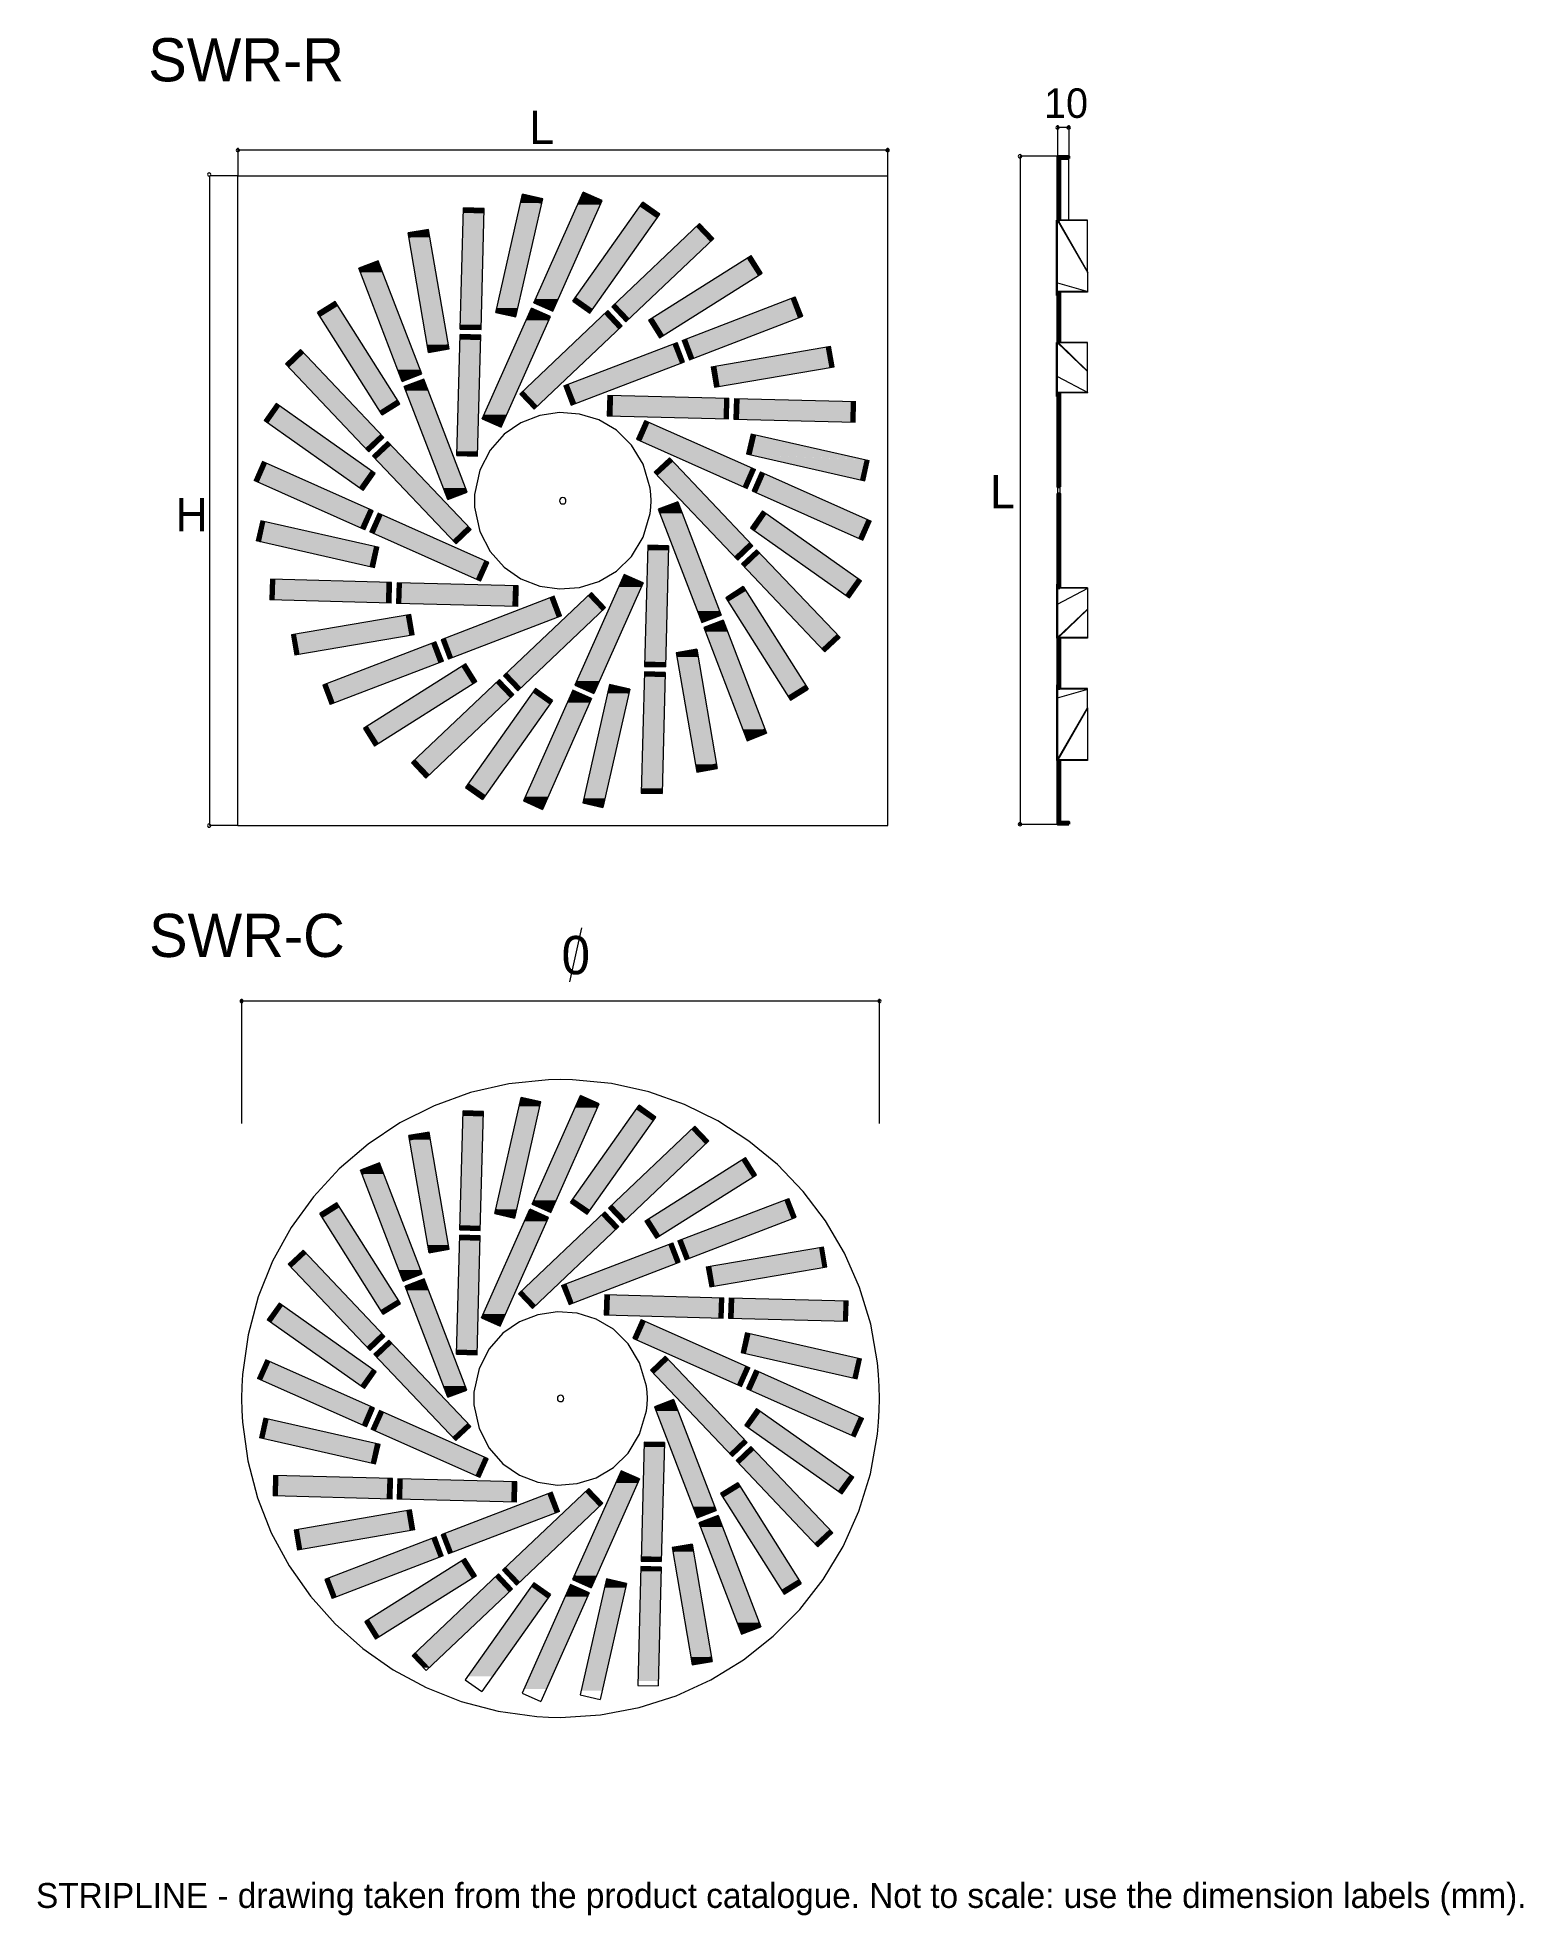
# Model space of a CAD drawing. Extents: x 0 to 239, y -13 to 288.
import ezdxf

# ---------------------------------------------------------------- set-up
doc = ezdxf.new("R2010")
doc.units = 0
for name, color, linetype in [('FILL', 8, 'Continuous'), ('GEOMETRY', 7, 'Continuous'), ('NOTE', 1, 'Continuous'), ('TEXT', 7, 'Continuous')]:
    doc.layers.add(name, color=color, linetype=linetype)

msp = doc.modelspace()

# ---------------------------------------------------------------- texts
at = {"layer": 'NOTE'}
msp.add_text('STRIPLINE - drawing taken from the product catalogue. Not to scale: use the dimension labels (mm).', height=4, dxfattribs=at).set_placement((0, -12))
at = {"layer": 'TEXT'}
for s, height, p in [('SWR-R', 6.936, (18.02, 281.34)), ('10', 4.741, (161.87, 275.47)), ('L', 5.35, (79.2, 271.3)), ('L', 5.35, (153.2, 212.75)), ('H', 5.35, (22.41, 209.08)), ('SWR-C', 6.936, (18.15, 140.72)), ('0', 6.16, (84.38, 137.94))]:
    msp.add_text(s, height=height, dxfattribs=at).set_placement(p)

# ---------------------------------------------------------------- hatches: boundary and pattern name
at = {"layer": 'FILL'}
for points in [[(164.03, 268.94), (165.83, 268.94), (164.03, 269.31)], [(164.03, 269.3), (165.83, 268.94), (165.83, 269.3)], [(164.03, 259.06), (164.39, 259.06), (164.03, 268.94)], [(164.03, 268.94), (164.39, 259.06), (164.39, 268.94)], [(77.78, 261.8), (81.2, 261.8), (77.95, 262.54)], [(77.95, 262.54), (81.12, 262.54), (78.12, 263.23)], [(78.17, 262.48), (81.36, 262.48), (77.95, 262.54)], [(77.95, 262.54), (81.36, 262.48), (81.12, 262.54)], [(78.17, 262.48), (81.2, 261.8), (81.36, 262.48)], [(87.54, 262.89), (86.95, 261.54), (90.59, 261.54)], [(87.54, 262.89), (89.27, 262.89), (87.84, 263.54)], [(89.16, 262.19), (90.88, 262.19), (87.54, 262.89)], [(87.54, 262.89), (90.88, 262.19), (89.27, 262.89)], [(68.61, 260.22), (68.13, 242.25), (71.47, 242.25)], [(68.61, 260.31), (71.94, 260.31), (68.63, 260.92)], [(68.61, 260.31), (71.94, 260.22), (71.94, 260.31)], [(68.61, 260.22), (71.94, 260.22), (68.61, 260.31)], [(68.61, 260.22), (71.94, 260.22), (71.47, 242.25)], [(68.63, 260.92), (71.95, 260.92), (68.63, 261.02)], [(68.63, 260.92), (71.94, 260.31), (71.95, 260.92)], [(77.78, 261.8), (73.96, 244.93), (77.37, 244.93)], [(77.78, 261.8), (81.2, 261.8), (77.37, 244.93)], [(86.95, 261.54), (80.21, 246.39), (83.85, 246.39)], [(86.95, 261.54), (90.59, 261.54), (83.85, 246.39)], [(95.67, 259.46), (86.62, 246.62), (90.7, 246.62)], [(89.16, 262.19), (90.59, 261.54), (90.88, 262.19)], [(95.67, 259.46), (99.76, 259.46), (90.7, 246.62)], [(97.03, 261.37), (95.67, 259.46), (99.76, 259.46)], [(97.03, 261.37), (98.25, 261.37), (97.44, 261.95)], [(97.03, 261.37), (98.94, 260.02), (100.17, 260.02)], [(97.03, 261.37), (98.25, 261.37), (100.17, 260.02)], [(98.94, 260.02), (99.75, 259.46), (100.17, 260.02)], [(59.76, 256.99), (63.14, 256.99), (63.04, 257.57)], [(59.78, 256.88), (63.16, 256.88), (59.76, 256.99)], [(59.76, 256.99), (63.16, 256.88), (63.14, 256.99)], [(59.78, 256.88), (59.87, 256.3), (63.16, 256.88)], [(59.87, 256.3), (63.25, 256.3), (63.16, 256.88)], [(106.05, 258.03), (103.49, 255.62), (108.33, 255.62)], [(106.05, 258.03), (107.01, 258.03), (106.55, 258.51)], [(106.05, 258.03), (107.87, 256.1), (108.85, 256.1)], [(106.05, 258.03), (107.01, 258.03), (108.85, 256.1)], [(59.87, 256.3), (62.84, 239.06), (66.22, 239.06)], [(59.87, 256.3), (63.25, 256.3), (66.22, 239.06)], [(103.49, 255.62), (92.94, 245.6), (97.77, 245.6)], [(103.49, 255.62), (108.33, 255.62), (97.77, 245.6)], [(107.87, 256.1), (108.33, 255.62), (108.85, 256.1)], [(114.21, 253), (115.05, 253), (114.81, 253.37)], [(51.83, 251.33), (53.8, 251.33), (53.25, 251.87)], [(51.83, 251.33), (52.09, 250.68), (53.8, 251.33)], [(55.21, 251.87), (52.09, 250.68), (55.66, 250.68)], [(52.09, 250.68), (58.11, 235.02), (61.67, 235.02)], [(52.09, 250.68), (55.66, 250.68), (61.67, 235.02)], [(53.25, 251.87), (55.21, 251.87), (54.95, 252.52)], [(53.25, 251.87), (53.8, 251.33), (55.21, 251.87)], [(114.21, 253), (109.76, 250.18), (116, 250.18)], [(114.21, 253), (115.75, 250.55), (116.59, 250.55)], [(114.21, 253), (115.05, 253), (116.59, 250.55)], [(115.75, 250.55), (116, 250.18), (116.59, 250.55)], [(109.76, 250.18), (98.94, 243.35), (105.19, 243.35)], [(109.76, 250.18), (116, 250.18), (105.19, 243.35)], [(164.03, 247.5), (164.39, 239.42), (164.39, 247.5)], [(164.03, 239.42), (164.39, 239.42), (164.03, 247.49)], [(47.07, 245.41), (45.19, 244.22), (46.51, 244.22)], [(48.38, 245.41), (45.56, 243.63), (49.5, 243.63)], [(47.07, 245.41), (48.38, 245.41), (46.51, 244.22)], [(47.07, 245.41), (48.38, 245.41), (48.01, 246)], [(73.81, 244.24), (76.98, 244.24), (73.96, 244.93)], [(73.96, 244.93), (77.21, 244.18), (77.37, 244.93)], [(79.28, 244.31), (78.67, 242.96), (82.33, 242.96)], [(79.28, 244.31), (80.99, 244.31), (79.56, 244.94)], [(80.88, 243.59), (82.61, 243.59), (79.28, 244.31)], [(79.28, 244.31), (82.61, 243.59), (80.99, 244.31)], [(79.92, 245.76), (81.64, 245.76), (80.21, 246.39)], [(81.53, 245.04), (83.26, 245.04), (79.92, 245.76)], [(79.92, 245.76), (83.26, 245.04), (81.64, 245.76)], [(80.21, 246.39), (83.85, 246.39), (83.26, 245.04)], [(81.53, 245.04), (82.96, 244.41), (83.26, 245.04)], [(86.21, 246.06), (87.42, 246.06), (86.62, 246.62)], [(86.21, 246.06), (88.12, 244.7), (89.33, 244.7)], [(86.21, 246.06), (87.41, 246.06), (89.33, 244.7)], [(86.62, 246.62), (90.7, 246.62), (89.33, 244.7)], [(88.12, 244.7), (88.92, 244.13), (89.33, 244.7)], [(91.29, 244.04), (92.26, 244.04), (91.79, 244.52)], [(92.42, 245.11), (93.39, 245.11), (92.94, 245.59)], [(92.43, 245.11), (94.26, 243.18), (95.23, 243.18)], [(92.43, 245.11), (93.39, 245.11), (95.23, 243.18)], [(92.94, 245.6), (97.77, 245.6), (95.23, 243.18)], [(121.27, 246.47), (113.16, 243.35), (122.45, 243.35)], [(121.27, 246.47), (122.01, 246.47), (121.92, 246.71)], [(121.27, 246.47), (122.36, 243.61), (123.1, 243.61)], [(121.27, 246.47), (122.01, 246.47), (123.1, 243.61)], [(45.19, 244.22), (45.56, 243.63), (46.51, 244.22)], [(45.56, 243.63), (54.08, 230.14), (58.02, 230.14)], [(45.56, 243.63), (49.5, 243.63), (58.02, 230.14)], [(68.11, 241.55), (71.45, 241.55), (68.13, 242.16)], [(68.11, 241.55), (71.45, 241.47), (71.45, 241.55)], [(68.13, 242.16), (71.47, 242.16), (68.13, 242.25)], [(68.13, 242.25), (71.47, 242.16), (71.47, 242.25)], [(68.13, 242.16), (71.45, 241.55), (71.47, 242.16)], [(78.67, 242.96), (71.94, 227.81), (75.57, 227.81)], [(74.03, 244.18), (77.21, 244.18), (73.81, 244.24)], [(73.81, 244.24), (77.21, 244.18), (76.98, 244.24)], [(74.03, 244.18), (77.06, 243.5), (77.21, 244.18)], [(78.67, 242.96), (82.33, 242.96), (75.57, 227.81)], [(88.73, 241.6), (78.19, 231.6), (83.02, 231.6)], [(80.88, 243.59), (82.33, 242.96), (82.61, 243.59)], [(88.73, 241.6), (93.58, 241.6), (83.02, 231.6)], [(91.29, 244.04), (88.73, 241.6), (93.58, 241.6)], [(91.29, 244.04), (93.11, 242.09), (94.1, 242.09)], [(91.29, 244.04), (92.26, 244.04), (94.1, 242.09)], [(93.11, 242.09), (93.58, 241.6), (94.1, 242.09)], [(94.26, 243.18), (94.73, 242.7), (95.23, 243.18)], [(98.34, 242.98), (99.18, 242.98), (98.94, 243.35)], [(98.35, 242.98), (99.89, 240.55), (100.72, 240.55)], [(98.35, 242.98), (99.18, 242.98), (100.72, 240.55)], [(98.94, 243.35), (105.19, 243.35), (100.72, 240.55)], [(113.16, 243.35), (104.4, 239.99), (113.69, 239.99)], [(113.16, 243.35), (122.45, 243.35), (113.69, 239.99)], [(122.36, 243.61), (122.46, 243.35), (123.1, 243.61)], [(41.92, 237.74), (42.94, 237.74), (42.46, 238.26)], [(62.84, 239.06), (62.93, 238.5), (66.22, 239.06)], [(62.93, 238.5), (66.31, 238.5), (66.22, 239.06)], [(62.95, 238.38), (66.33, 238.38), (62.93, 238.51)], [(62.93, 238.5), (66.33, 238.37), (66.31, 238.5)], [(62.95, 238.38), (63.05, 237.82), (66.33, 238.38)], [(68.07, 239.9), (67.61, 221.91), (70.93, 221.91)], [(68.07, 239.97), (71.42, 239.97), (68.09, 240.58)], [(68.07, 239.9), (71.4, 239.9), (70.93, 221.91)], [(68.08, 239.97), (71.4, 239.9), (71.42, 239.97)], [(68.08, 239.9), (71.4, 239.9), (68.08, 239.97)], [(68.09, 240.58), (71.42, 240.58), (68.09, 240.68)], [(68.09, 240.58), (71.42, 239.97), (71.42, 240.58)], [(102.26, 239.17), (94.17, 236.06), (103.47, 236.06)], [(99.89, 240.55), (100.13, 240.16), (100.72, 240.55)], [(102.26, 239.17), (103.02, 239.17), (102.93, 239.41)], [(102.26, 239.17), (103.37, 236.32), (104.12, 236.32)], [(102.26, 239.17), (103.02, 239.17), (104.12, 236.32)], [(103.75, 239.73), (104.49, 239.73), (104.4, 239.99)], [(103.75, 239.73), (104.84, 236.87), (105.58, 236.87)], [(103.75, 239.73), (104.49, 239.73), (105.58, 236.87)], [(104.4, 239.99), (113.7, 239.99), (105.58, 236.87)], [(126.89, 238.67), (109.09, 235.63), (127.41, 235.63)], [(126.89, 238.67), (127.6, 238.67), (127.58, 238.8)], [(126.89, 238.67), (127.43, 235.52), (128.15, 235.52)], [(126.89, 238.67), (127.6, 238.67), (128.15, 235.52)], [(41.92, 237.74), (40.05, 235.96), (41.07, 235.96)], [(40.05, 235.96), (40.53, 235.46), (41.07, 235.96)], [(42.95, 237.74), (40.53, 235.46), (45.12, 235.46)], [(40.53, 235.46), (50.78, 224.64), (55.38, 224.64)], [(40.53, 235.46), (45.12, 235.46), (55.38, 224.64)], [(41.92, 237.74), (42.95, 237.74), (41.07, 235.96)], [(94.17, 236.06), (85.41, 232.7), (94.71, 232.7)], [(94.17, 236.06), (103.47, 236.06), (94.71, 232.7)], [(103.37, 236.31), (103.47, 236.06), (104.12, 236.31)], [(104.84, 236.87), (104.93, 236.63), (105.58, 236.87)], [(108.4, 235.5), (109.11, 235.5), (108.48, 235.52)], [(108.4, 235.5), (108.94, 232.34), (109.65, 232.34)], [(108.4, 235.5), (109.11, 235.5), (109.65, 232.34)], [(108.48, 235.52), (109.11, 235.52), (109.09, 235.63)], [(108.48, 235.52), (109.11, 235.5), (109.11, 235.52)], [(109.13, 235.39), (127.45, 235.39), (109.09, 235.63)], [(109.09, 235.63), (127.45, 235.39), (127.41, 235.63)], [(109.13, 235.39), (127.45, 235.39), (109.65, 232.34)], [(127.43, 235.5), (128.08, 235.5), (127.43, 235.52)], [(127.43, 235.52), (128.08, 235.5), (128.15, 235.52)], [(127.43, 235.5), (127.45, 235.39), (128.08, 235.5)], [(58.11, 235.02), (61.67, 235.02), (58.57, 233.81)], [(58.57, 233.81), (60.52, 233.81), (59.96, 234.35)], [(58.57, 233.81), (58.81, 233.16), (60.52, 233.81)], [(59.13, 232.34), (61.1, 232.34), (60.54, 232.88)], [(59.13, 232.34), (59.39, 231.69), (61.1, 232.34)], [(62.49, 232.88), (59.39, 231.69), (62.95, 231.69)], [(59.96, 234.35), (61.93, 234.35), (61.67, 235.02)], [(59.96, 234.35), (60.52, 233.81), (61.93, 234.35)], [(60.54, 232.88), (62.49, 232.88), (62.25, 233.53)], [(60.54, 232.88), (61.1, 232.34), (62.49, 232.88)], [(84.76, 232.46), (85.5, 232.46), (85.41, 232.69)], [(84.76, 232.46), (85.85, 229.6), (86.6, 229.6)], [(84.76, 232.46), (85.5, 232.46), (86.6, 229.6)], [(85.41, 232.7), (94.71, 232.7), (86.6, 229.6)], [(108.94, 232.34), (108.96, 232.21), (109.65, 232.34)], [(38.25, 229.17), (39.1, 229.17), (38.53, 229.58)], [(54.08, 230.13), (58.02, 230.13), (55.19, 228.35)], [(57.07, 229.54), (55.19, 228.35), (56.51, 228.35)], [(57.07, 229.54), (58.39, 229.54), (56.51, 228.35)], [(57.07, 229.54), (58.39, 229.54), (58.01, 230.14)], [(59.39, 231.69), (65.4, 216.01), (68.97, 216.01)], [(59.39, 231.69), (62.95, 231.69), (68.97, 216.01)], [(77.67, 231.12), (78.64, 231.12), (78.19, 231.6)], [(77.67, 231.12), (79.51, 229.19), (80.47, 229.19)], [(77.67, 231.12), (78.64, 231.12), (80.47, 229.19)], [(78.19, 231.6), (83.02, 231.6), (80.47, 229.19)], [(85.85, 229.6), (85.95, 229.34), (86.6, 229.6)], [(91.72, 227.65), (92.43, 227.65), (91.81, 230.95)], [(91.81, 230.95), (92.5, 230.95), (91.81, 230.97)], [(91.81, 230.95), (92.43, 227.65), (92.5, 230.95)], [(92.5, 230.49), (92.43, 227.63), (110.48, 227.63)], [(92.5, 230.49), (110.56, 230.49), (92.5, 230.95)], [(92.5, 230.49), (110.56, 230.49), (110.48, 227.63)], [(110.47, 227.15), (111.17, 227.15), (110.56, 230.47)], [(110.56, 230.47), (111.26, 230.47), (110.56, 230.49)], [(110.56, 230.47), (111.17, 227.15), (111.26, 230.47)], [(112.04, 227.11), (112.75, 227.11), (112.13, 230.41)], [(112.13, 230.41), (112.84, 230.41), (112.13, 230.43)], [(112.13, 230.41), (112.75, 227.11), (112.84, 230.41)], [(112.82, 229.95), (112.75, 227.09), (130.83, 227.09)], [(112.82, 229.95), (130.9, 229.95), (112.84, 230.41)], [(112.82, 229.95), (130.9, 229.95), (130.83, 227.09)], [(130.81, 226.63), (131.51, 226.63), (130.9, 229.93)], [(130.9, 229.93), (131.6, 229.93), (130.9, 229.95)], [(130.9, 229.93), (131.51, 226.63), (131.6, 229.93)], [(164.03, 216.2), (164.39, 216.2), (164.03, 231.3)], [(164.03, 231.3), (164.39, 216.2), (164.39, 231.3)], [(38.25, 229.17), (36.62, 226.85), (37.47, 226.85)], [(36.62, 226.85), (37.19, 226.44), (37.47, 226.85)], [(39.1, 229.17), (37.19, 226.44), (42.96, 226.44)], [(37.19, 226.44), (48.09, 218.74), (53.86, 218.74)], [(37.19, 226.44), (42.96, 226.44), (53.86, 218.74)], [(38.25, 229.17), (39.1, 229.17), (37.47, 226.85)], [(55.2, 228.35), (55.57, 227.76), (56.51, 228.35)], [(71.64, 227.16), (73.37, 227.16), (71.94, 227.81)], [(73.25, 226.46), (74.98, 226.46), (71.64, 227.16)], [(71.64, 227.16), (74.98, 226.46), (73.37, 227.16)], [(71.94, 227.81), (75.57, 227.81), (74.98, 226.46)], [(73.25, 226.46), (74.68, 225.81), (74.98, 226.46)], [(79.51, 229.19), (79.97, 228.69), (80.47, 229.19)], [(91.72, 227.65), (92.43, 227.63), (92.43, 227.65)], [(92.43, 227.63), (110.47, 227.15), (110.48, 227.63)], [(97.62, 226.63), (96.4, 223.86), (97.18, 223.86)], [(98.4, 226.63), (97.05, 223.58), (105.23, 223.58)], [(97.62, 226.63), (98.4, 226.63), (97.18, 223.86)], [(97.62, 226.63), (98.4, 226.63), (97.75, 226.9)], [(110.47, 227.15), (111.17, 227.13), (111.17, 227.15)], [(112.04, 227.11), (112.75, 227.09), (112.75, 227.11)], [(112.75, 227.09), (130.81, 226.63), (130.83, 227.09)], [(130.81, 226.63), (131.51, 226.61), (131.51, 226.63)], [(50.78, 224.64), (55.38, 224.64), (52.97, 222.36)], [(54.84, 224.14), (52.97, 222.36), (53.97, 222.36)], [(54.84, 224.14), (55.86, 224.14), (53.97, 222.36)], [(54.84, 224.14), (55.86, 224.14), (55.38, 224.64)], [(55.92, 222.99), (56.94, 222.99), (56.46, 223.51)], [(96.4, 223.86), (97.05, 223.58), (97.18, 223.86)], [(97.05, 223.58), (106.7, 219.28), (114.9, 219.28)], [(97.05, 223.58), (105.23, 223.58), (114.9, 219.28)], [(114.08, 221.5), (114.81, 221.5), (114.79, 224.59)], [(115.5, 224.59), (114.77, 221.34), (129.86, 221.34)], [(114.79, 224.59), (115.5, 224.59), (114.83, 224.75)], [(114.79, 224.59), (114.81, 221.5), (115.5, 224.59)], [(36.25, 220), (37.02, 220), (36.37, 220.3)], [(52.97, 222.36), (53.45, 221.84), (53.97, 222.36)], [(55.92, 222.99), (54.04, 221.21), (55.06, 221.21)], [(54.04, 221.21), (54.53, 220.71), (55.07, 221.21)], [(56.94, 222.99), (54.53, 220.71), (59.13, 220.71)], [(54.53, 220.71), (64.79, 209.89), (69.37, 209.89)], [(54.53, 220.71), (59.13, 220.71), (69.37, 209.89)], [(55.92, 222.99), (56.94, 222.99), (55.06, 221.21)], [(67.59, 221.84), (70.93, 221.84), (67.61, 221.91)], [(67.59, 221.23), (70.91, 221.23), (67.59, 221.84)], [(67.59, 221.84), (70.91, 221.23), (70.93, 221.84)], [(67.59, 221.23), (70.91, 221.13), (70.91, 221.23)], [(67.61, 221.91), (70.93, 221.84), (70.93, 221.91)], [(101.17, 220.37), (99.27, 218.59), (100.29, 218.59)], [(102.19, 220.37), (99.76, 218.07), (104.36, 218.07)], [(101.17, 220.37), (102.19, 220.37), (100.29, 218.59)], [(101.17, 220.37), (102.19, 220.37), (101.71, 220.87)], [(114.08, 221.5), (114.77, 221.34), (114.81, 221.5)], [(118.02, 220.59), (133.13, 220.59), (114.77, 221.34)], [(114.77, 221.34), (133.13, 220.6), (129.86, 221.34)], [(118.02, 220.6), (133.13, 220.6), (132.38, 217.35)], [(132.38, 217.35), (133.11, 217.35), (133.09, 220.45)], [(133.09, 220.45), (133.79, 220.45), (133.13, 220.59)], [(133.09, 220.45), (133.11, 217.35), (133.79, 220.45)], [(133.79, 220.45), (133.13, 220.59)], [(36.25, 220), (35.02, 217.26), (35.8, 217.26)], [(35.02, 217.26), (35.67, 216.96), (35.8, 217.26)], [(37.02, 220), (35.67, 216.96), (43.86, 216.96)], [(36.25, 220), (37.02, 220), (35.8, 217.26)], [(48.09, 218.74), (53.86, 218.74), (51.93, 216.03)], [(53.58, 218.35), (51.93, 216.03), (52.8, 216.03)], [(53.58, 218.35), (54.43, 218.35), (52.8, 216.03)], [(53.58, 218.35), (54.43, 218.35), (53.86, 218.74)], [(99.27, 218.59), (99.75, 218.07), (100.29, 218.59)], [(99.76, 218.07), (110.02, 207.27), (114.61, 207.27)], [(99.76, 218.07), (104.36, 218.07), (114.61, 207.27)], [(106.7, 219.28), (114.9, 219.28), (113.55, 216.23)], [(114.77, 219), (113.55, 216.23), (114.31, 216.23)], [(114.77, 219), (115.53, 219), (114.31, 216.23)], [(114.77, 219), (115.53, 219), (114.9, 219.28)], [(116.22, 218.35), (114.97, 215.58), (115.75, 215.58)], [(116.98, 218.35), (115.62, 215.3), (123.81, 215.3)], [(116.22, 218.35), (116.98, 218.35), (115.75, 215.58)], [(116.22, 218.35), (116.98, 218.35), (116.33, 218.63)], [(132.38, 217.35), (133.07, 217.2), (133.11, 217.35)], [(35.67, 216.96), (45.32, 212.67), (53.52, 212.67)], [(35.67, 216.96), (43.86, 216.96), (53.52, 212.67)], [(51.93, 216.03), (52.5, 215.62), (52.8, 216.03)], [(65.4, 216.01), (68.97, 216.01), (65.85, 214.82)], [(65.85, 214.82), (67.82, 214.82), (67.26, 215.36)], [(65.85, 214.82), (66.11, 214.17), (67.82, 214.82)], [(67.26, 215.36), (69.22, 215.36), (68.97, 216.01)], [(67.26, 215.36), (67.82, 214.82), (69.22, 215.36)], [(113.55, 216.23), (114.18, 215.96), (114.31, 216.23)], [(114.97, 215.58), (115.62, 215.31), (115.75, 215.58)], [(115.62, 215.3), (125.29, 211), (133.48, 211)], [(115.62, 215.3), (123.81, 215.3), (133.48, 211)], [(164.03, 200.02), (164.39, 200.02), (164.03, 215.13)], [(164.03, 215.13), (164.39, 200.02), (164.39, 215.13)], [(45.32, 212.67), (53.52, 212.67), (52.17, 209.63)], [(53.39, 212.37), (52.17, 209.63), (52.93, 209.63)], [(53.39, 212.37), (54.16, 212.37), (52.93, 209.63)], [(53.39, 212.37), (54.15, 212.37), (53.52, 212.67)], [(54.84, 211.74), (53.6, 208.98), (54.38, 208.98)], [(55.6, 211.74), (54.25, 208.7), (62.43, 208.7)], [(54.84, 211.74), (55.6, 211.74), (54.38, 208.98)], [(54.84, 211.74), (55.6, 211.74), (54.95, 212.02)], [(99.92, 212.61), (101.87, 212.61), (101.33, 213.15)], [(99.92, 212.61), (100.16, 211.95), (101.87, 212.61)], [(103.28, 213.15), (100.16, 211.95), (103.75, 211.95)], [(100.16, 211.95), (106.2, 196.28), (109.76, 196.28)], [(100.16, 211.95), (103.75, 211.95), (109.76, 196.28)], [(101.33, 213.15), (103.28, 213.15), (103.04, 213.8)], [(101.33, 213.15), (101.87, 212.61), (103.28, 213.15)], [(116.35, 211.95), (114.72, 209.63), (115.57, 209.63)], [(117.2, 211.95), (115.29, 209.22), (121.06, 209.22)], [(116.35, 211.95), (117.2, 211.95), (115.57, 209.63)], [(116.35, 211.95), (117.2, 211.95), (116.63, 212.35)], [(35.34, 207.53), (36.06, 207.53), (36.04, 210.61)], [(36.76, 210.61), (36.02, 207.36), (51.11, 207.36)], [(36.04, 210.61), (36.76, 210.61), (36.08, 210.78)], [(36.04, 210.61), (36.06, 207.53), (36.76, 210.61)], [(52.17, 209.63), (52.8, 209.33), (52.93, 209.63)], [(53.6, 208.98), (54.25, 208.7), (54.38, 208.98)], [(54.25, 208.7), (63.92, 204.39), (72.1, 204.39)], [(54.25, 208.7), (62.43, 208.7), (72.1, 204.39)], [(64.79, 209.89), (69.37, 209.89), (66.96, 207.6)], [(68.84, 209.39), (66.96, 207.6), (67.98, 207.6)], [(68.84, 209.39), (69.86, 209.39), (67.98, 207.6)], [(68.84, 209.39), (69.86, 209.39), (69.37, 209.89)], [(114.72, 209.63), (115.29, 209.22), (115.57, 209.63)], [(115.29, 209.22), (126.19, 201.52), (131.96, 201.52)], [(115.29, 209.22), (121.06, 209.22), (131.96, 201.52)], [(125.29, 211), (133.48, 211), (132.12, 207.96)], [(133.35, 210.72), (132.12, 207.96), (132.89, 207.96)], [(133.35, 210.72), (134.11, 210.72), (132.89, 207.96)], [(133.35, 210.72), (134.11, 210.72), (133.48, 211)], [(35.34, 207.53), (36.02, 207.36), (36.06, 207.53)], [(39.27, 206.64), (54.38, 206.64), (36.02, 207.36)], [(36.02, 207.36), (54.38, 206.64), (51.11, 207.36)], [(39.27, 206.64), (54.38, 206.64), (53.64, 203.37)], [(53.64, 203.37), (54.36, 203.37), (54.34, 206.47)], [(54.34, 206.47), (55.07, 206.47), (54.38, 206.64)], [(54.34, 206.47), (54.36, 203.37), (55.07, 206.47)], [(66.96, 207.6), (67.44, 207.08), (67.98, 207.6)], [(98.2, 206.04), (97.73, 188.08), (101.07, 188.08)], [(98.2, 206.04), (101.54, 206.04), (98.22, 206.14)], [(98.2, 206.04), (101.54, 206.04), (101.07, 188.08)], [(98.22, 206.75), (101.56, 206.75), (98.24, 206.84)], [(98.22, 206.14), (101.54, 206.14), (98.22, 206.75)], [(98.22, 206.75), (101.54, 206.14), (101.56, 206.75)], [(98.22, 206.14), (101.54, 206.04), (101.54, 206.14)], [(110.02, 207.27), (114.61, 207.27), (112.19, 204.97)], [(114.08, 206.77), (112.19, 204.97), (113.21, 204.97)], [(114.08, 206.77), (115.09, 206.77), (113.21, 204.97)], [(115.16, 205.62), (113.29, 203.84), (114.31, 203.84)], [(116.18, 205.62), (113.77, 203.32), (118.35, 203.32)], [(114.08, 206.77), (115.09, 206.77), (114.61, 207.27)], [(115.16, 205.62), (116.18, 205.62), (114.31, 203.84)], [(115.16, 205.62), (116.18, 205.62), (115.7, 206.12)], [(132.12, 207.96), (132.75, 207.68), (132.89, 207.96)], [(53.64, 203.37), (54.32, 203.22), (54.36, 203.37)], [(63.92, 204.39), (72.1, 204.39), (70.75, 201.35)], [(71.97, 204.09), (70.75, 201.35), (71.51, 201.35)], [(71.97, 204.09), (72.73, 204.09), (71.51, 201.35)], [(71.97, 204.1), (72.73, 204.1), (72.1, 204.39)], [(94.17, 201.52), (95.9, 201.52), (94.45, 202.15)], [(112.19, 204.97), (112.67, 204.47), (113.21, 204.97)], [(113.29, 203.84), (113.77, 203.32), (114.31, 203.84)], [(113.77, 203.32), (124.01, 192.51), (128.62, 192.51)], [(113.77, 203.32), (118.35, 203.32), (128.62, 192.51)], [(37.55, 198.04), (38.25, 198.04), (37.64, 201.35)], [(37.64, 201.35), (38.34, 201.35), (37.64, 201.37)], [(37.64, 201.35), (38.25, 198.04), (38.34, 201.35)], [(38.32, 200.88), (38.25, 198.03), (56.31, 198.03)], [(38.32, 200.88), (56.38, 200.88), (38.34, 201.35)], [(38.32, 200.88), (56.38, 200.88), (56.31, 198.03)], [(56.31, 197.54), (57, 197.54), (56.38, 200.87)], [(56.38, 200.87), (57.09, 200.87), (56.38, 200.88)], [(56.38, 200.87), (57, 197.54), (57.09, 200.87)], [(57.89, 197.51), (58.57, 197.51), (57.96, 200.81)], [(57.96, 200.81), (58.66, 200.81), (57.96, 200.83)], [(57.96, 200.81), (58.57, 197.51), (58.66, 200.81)], [(58.65, 200.35), (58.57, 197.49), (76.65, 197.49)], [(58.65, 200.35), (76.72, 200.35), (58.66, 200.81)], [(58.65, 200.35), (76.72, 200.35), (76.65, 197.49)], [(70.75, 201.35), (71.38, 201.05), (71.51, 201.35)], [(76.63, 197.02), (77.34, 197.02), (76.72, 200.33)], [(76.72, 200.33), (77.43, 200.33), (76.72, 200.35)], [(76.72, 200.33), (77.34, 197.02), (77.43, 200.33)], [(93.56, 200.16), (86.82, 185.02), (90.48, 185.02)], [(88.66, 198.79), (89.62, 198.79), (89.18, 199.27)], [(93.56, 200.16), (97.21, 200.16), (90.48, 185.02)], [(94.17, 201.52), (93.56, 200.16), (97.21, 200.16)], [(95.77, 200.79), (97.49, 200.79), (94.17, 201.52)], [(94.17, 201.52), (97.49, 200.79), (95.9, 201.52)], [(95.77, 200.79), (97.21, 200.16), (97.49, 200.79)], [(112.64, 199.6), (110.74, 198.42), (112.06, 198.42)], [(113.94, 199.6), (111.13, 197.84), (115.07, 197.84)], [(112.64, 199.6), (113.94, 199.6), (112.06, 198.42)], [(112.64, 199.6), (113.94, 199.6), (113.57, 200.2)], [(126.19, 201.52), (131.96, 201.52), (130.03, 198.81)], [(131.68, 201.11), (130.03, 198.81), (130.9, 198.81)], [(131.68, 201.11), (132.53, 201.11), (130.9, 198.81)], [(131.68, 201.11), (132.53, 201.11), (131.96, 201.52)], [(37.54, 198.05), (38.25, 198.03), (38.25, 198.05)], [(38.25, 198.03), (56.31, 197.54), (56.31, 198.03)], [(56.31, 197.54), (57, 197.53), (57, 197.54)], [(57.89, 197.51), (58.57, 197.49), (58.57, 197.51)], [(58.57, 197.49), (76.63, 197.02), (76.65, 197.49)], [(82.53, 198.38), (74.44, 195.28), (83.74, 195.28)], [(86.11, 196.37), (75.55, 186.35), (80.4, 186.35)], [(76.63, 197.02), (77.34, 197.01), (77.34, 197.02)], [(86.11, 196.37), (90.96, 196.37), (80.4, 186.35)], [(82.53, 198.38), (83.29, 198.38), (83.2, 198.64)], [(82.53, 198.38), (83.63, 195.52), (84.39, 195.52)], [(82.53, 198.38), (83.29, 198.38), (84.39, 195.52)], [(88.66, 198.79), (86.11, 196.37), (90.96, 196.37)], [(88.66, 198.79), (90.49, 196.86), (91.46, 196.86)], [(88.66, 198.79), (89.62, 198.79), (91.46, 196.86)], [(90.49, 196.86), (90.96, 196.37), (91.46, 196.86)], [(106.2, 196.28), (109.76, 196.28), (106.64, 195.09)], [(108.05, 195.63), (110, 195.63), (109.76, 196.28)], [(110.74, 198.42), (111.13, 197.84), (112.06, 198.42)], [(111.13, 197.84), (119.63, 184.33), (123.59, 184.33)], [(111.13, 197.84), (115.07, 197.84), (123.59, 184.33)], [(130.03, 198.81), (130.6, 198.4), (130.9, 198.81)], [(59.48, 195.63), (41.68, 192.57), (60.02, 192.57)], [(59.48, 195.63), (60.21, 195.63), (60.17, 195.74)], [(59.48, 195.63), (60.04, 192.46), (60.74, 192.46)], [(59.48, 195.63), (60.21, 195.63), (60.74, 192.46)], [(74.44, 195.28), (65.68, 191.9), (74.98, 191.9)], [(74.44, 195.28), (83.74, 195.28), (74.98, 191.9)], [(83.63, 195.52), (83.74, 195.28), (84.39, 195.52)], [(106.64, 195.09), (108.61, 195.09), (108.05, 195.63)], [(106.64, 195.09), (106.9, 194.45), (108.61, 195.09)], [(107.22, 193.61), (109.17, 193.61), (108.61, 194.15)], [(107.22, 193.61), (107.46, 192.96), (109.17, 193.61)], [(110.58, 194.15), (107.46, 192.96), (111.04, 192.96)], [(108.05, 195.63), (108.61, 195.09), (110, 195.63)], [(108.61, 194.15), (110.58, 194.15), (110.32, 194.82)], [(108.61, 194.15), (109.17, 193.61), (110.58, 194.15)], [(41, 192.46), (41.07, 192.46), (41.7, 192.46)], [(41, 192.46), (41.53, 189.29), (42.26, 189.29)], [(41, 192.46), (41.7, 192.46), (42.26, 189.29)], [(41.07, 192.46), (41.7, 192.46), (41.68, 192.57)], [(41.07, 192.46), (41.7, 192.46)], [(41.72, 192.35), (60.06, 192.35), (41.68, 192.57)], [(41.68, 192.57), (60.06, 192.35), (60.02, 192.57)], [(41.72, 192.35), (60.06, 192.35), (42.26, 189.28)], [(63.55, 191.09), (55.45, 187.98), (64.73, 187.98)], [(60.04, 192.46), (60.06, 192.35), (60.67, 192.46)], [(60.04, 192.46), (60.67, 192.46)], [(60.04, 192.46), (60.67, 192.46), (60.74, 192.46)], [(63.55, 191.08), (64.31, 191.08), (64.2, 191.34)], [(63.55, 191.09), (64.64, 188.23), (65.4, 188.23)], [(63.55, 191.09), (64.31, 191.09), (65.4, 188.23)], [(65.03, 191.66), (65.77, 191.66), (65.68, 191.9)], [(65.03, 191.66), (66.12, 188.8), (66.87, 188.8)], [(65.03, 191.66), (65.77, 191.66), (66.87, 188.8)], [(65.68, 191.9), (74.98, 191.9), (66.87, 188.8)], [(102.8, 189.58), (106.18, 189.58), (106.08, 190.16)], [(107.46, 192.96), (113.47, 177.3), (117.05, 177.3)], [(107.46, 192.96), (111.04, 192.96), (117.05, 177.3)], [(124.01, 192.51), (128.62, 192.51), (126.2, 190.21)], [(128.08, 192.01), (126.2, 190.21), (127.22, 190.21)], [(126.2, 190.21), (126.69, 189.71), (127.22, 190.21)], [(128.08, 192.01), (129.1, 192.01), (127.22, 190.21)], [(128.08, 192.01), (129.1, 192.01), (128.62, 192.51)], [(164.03, 183.82), (164.39, 183.82), (164.03, 191.91)], [(164.03, 191.91), (164.39, 183.82), (164.39, 191.91)], [(41.54, 189.29), (41.55, 189.17), (42.26, 189.29)], [(55.45, 187.98), (46.69, 184.63), (55.99, 184.63)], [(55.45, 187.98), (64.73, 187.98), (55.99, 184.63)], [(68.43, 187.43), (63.95, 184.61), (70.19, 184.61)], [(64.64, 188.23), (64.74, 187.99), (65.4, 188.23)], [(66.12, 188.8), (66.22, 188.54), (66.87, 188.8)], [(68.43, 187.43), (69.24, 187.43), (69, 187.8)], [(68.43, 187.43), (69.97, 184.98), (70.78, 184.98)], [(68.43, 187.43), (69.24, 187.43), (70.78, 184.98)], [(97.71, 187.37), (101.05, 187.37), (97.73, 187.98)], [(97.71, 187.37), (101.05, 187.3), (101.05, 187.37)], [(97.73, 187.98), (101.07, 187.98), (97.73, 188.08)], [(97.73, 188.08), (101.07, 187.98), (101.07, 188.08)], [(97.73, 187.98), (101.05, 187.37), (101.07, 187.98)], [(102.82, 189.47), (106.2, 189.47), (102.8, 189.58)], [(102.8, 189.58), (106.2, 189.47), (106.18, 189.58)], [(102.82, 189.47), (102.93, 188.9), (106.2, 189.47)], [(102.93, 188.9), (106.31, 188.9), (106.2, 189.47)], [(102.93, 188.9), (105.88, 171.67), (109.26, 171.67)], [(102.93, 188.9), (106.31, 188.9), (109.26, 171.67)], [(46.03, 184.37), (46.79, 184.37), (46.69, 184.63)], [(46.03, 184.37), (47.12, 181.51), (47.88, 181.51)], [(46.03, 184.37), (46.79, 184.37), (47.88, 181.51)], [(46.69, 184.63), (55.99, 184.63), (47.88, 181.51)], [(63.95, 184.61), (53.15, 177.8), (59.39, 177.8)], [(63.95, 184.61), (70.19, 184.61), (59.39, 177.8)], [(69.97, 184.98), (70.19, 184.61), (70.78, 184.98)], [(73.9, 184.79), (71.36, 182.38), (76.2, 182.38)], [(73.9, 184.79), (74.87, 184.79), (74.42, 185.28)], [(73.9, 184.79), (75.74, 182.86), (76.71, 182.86)], [(73.9, 184.79), (74.87, 184.79), (76.71, 182.86)], [(75.05, 185.87), (76.02, 185.87), (75.55, 186.35)], [(75.05, 185.87), (76.89, 183.94), (77.86, 183.94)], [(75.05, 185.87), (76.02, 185.87), (77.86, 183.94)], [(75.55, 186.35), (80.4, 186.35), (77.86, 183.94)], [(86.54, 184.37), (88.27, 184.37), (86.82, 185.02)], [(88.14, 183.66), (89.86, 183.66), (86.54, 184.37)], [(86.54, 184.37), (89.86, 183.66), (88.27, 184.37)], [(86.82, 185.02), (90.48, 185.02), (89.86, 183.66)], [(91.92, 183.79), (95.1, 183.79), (92.07, 184.48)], [(97.68, 185.72), (97.2, 167.74), (100.54, 167.74)], [(97.68, 185.8), (101, 185.8), (97.7, 186.41)], [(97.68, 185.8), (101, 185.72), (101, 185.8)], [(97.68, 185.72), (101, 185.72), (97.68, 185.8)], [(97.68, 185.72), (101, 185.72), (100.54, 167.74)], [(97.7, 186.41), (101.02, 186.41), (97.7, 186.5)], [(97.7, 186.41), (101, 185.8), (101.02, 186.41)], [(119.63, 184.33), (123.59, 184.33), (120.77, 182.55)], [(122.64, 183.73), (123.96, 183.73), (123.59, 184.33)], [(47.12, 181.51), (47.23, 181.25), (47.88, 181.51)], [(71.36, 182.38), (60.8, 172.36), (65.64, 172.36)], [(71.36, 182.38), (76.2, 182.38), (65.64, 172.36)], [(78.45, 181.34), (69.39, 168.52), (73.46, 168.52)], [(78.45, 181.34), (82.53, 181.34), (73.46, 168.52)], [(75.74, 182.86), (76.2, 182.38), (76.71, 182.86)], [(76.89, 183.94), (77.36, 183.46), (77.86, 183.94)], [(79.8, 183.27), (78.45, 181.34), (82.53, 181.34)], [(85.3, 181.58), (78.54, 166.44), (82.2, 166.44)], [(79.8, 183.27), (81.03, 183.27), (80.21, 183.85)], [(79.8, 183.27), (81.72, 181.92), (82.94, 181.92)], [(79.8, 183.27), (81.03, 183.27), (82.94, 181.92)], [(81.72, 181.92), (82.53, 181.34), (82.94, 181.92)], [(85.3, 181.58), (88.94, 181.58), (82.2, 166.44)], [(85.89, 182.94), (85.3, 181.58), (88.94, 181.58)], [(85.89, 182.94), (87.62, 182.94), (86.17, 183.57)], [(87.51, 182.21), (89.21, 182.21), (85.89, 182.94)], [(85.89, 182.94), (89.21, 182.21), (87.62, 182.94)], [(87.51, 182.21), (88.94, 181.58), (89.21, 182.21)], [(91.76, 183.05), (87.93, 166.18), (91.35, 166.18)], [(88.14, 183.66), (89.58, 183.01), (89.86, 183.66)], [(91.76, 183.05), (95.17, 183.05), (91.35, 166.18)], [(91.76, 183.05), (95.17, 183.05), (91.92, 183.79)], [(92.15, 183.73), (95.34, 183.73), (91.92, 183.79)], [(91.92, 183.79), (95.34, 183.73), (95.1, 183.79)], [(92.15, 183.73), (95.17, 183.05), (95.34, 183.73)], [(122.64, 183.73), (120.77, 182.55), (122.08, 182.55)], [(120.77, 182.55), (121.14, 181.97), (122.08, 182.55)], [(122.64, 183.73), (123.96, 183.73), (122.08, 182.55)], [(52.56, 177.43), (53.38, 177.43), (53.15, 177.8)], [(52.56, 177.43), (54.1, 174.98), (54.92, 174.98)], [(52.56, 177.43), (53.37, 177.43), (54.92, 174.98)], [(53.15, 177.8), (59.39, 177.8), (54.92, 174.98)], [(54.1, 174.98), (54.32, 174.6), (54.92, 174.98)], [(113.47, 177.3), (117.05, 177.3), (113.94, 176.11)], [(113.94, 176.11), (115.88, 176.11), (115.35, 176.64)], [(113.94, 176.11), (114.2, 175.44), (115.88, 176.11)], [(115.35, 176.65), (117.29, 176.65), (117.05, 177.3)], [(115.35, 176.65), (115.88, 176.11), (117.29, 176.65)], [(60.3, 171.88), (61.26, 171.88), (60.8, 172.36)], [(60.8, 172.36), (65.64, 172.36), (63.1, 169.95)], [(164.03, 162.4), (164.39, 162.4), (164.03, 172.26)], [(164.03, 172.26), (164.39, 162.4), (164.39, 172.26)], [(60.3, 171.88), (62.14, 169.95), (63.1, 169.95)], [(60.3, 171.88), (61.26, 171.88), (63.1, 169.95)], [(62.14, 169.95), (62.6, 169.46), (63.1, 169.95)], [(105.88, 171.67), (105.97, 171.1), (109.26, 171.67)], [(105.97, 171.1), (109.37, 171.1), (109.26, 171.67)], [(106.01, 170.97), (109.39, 170.97), (105.97, 171.1)], [(105.97, 171.1), (109.39, 170.97), (109.37, 171.1)], [(106.01, 170.97), (106.1, 170.41), (109.39, 170.97)], [(68.98, 167.94), (70.19, 167.94), (69.39, 168.52)], [(68.98, 167.94), (70.9, 166.61), (72.1, 166.61)], [(68.98, 167.94), (70.19, 167.94), (72.1, 166.61)], [(69.39, 168.52), (73.46, 168.52), (72.1, 166.61)], [(70.9, 166.61), (71.69, 166.03), (72.1, 166.61)], [(78.26, 165.79), (79.99, 165.79), (78.54, 166.44)], [(78.54, 166.44), (82.2, 166.44), (81.59, 165.08)], [(87.79, 165.49), (90.96, 165.49), (87.93, 166.18)], [(87.93, 166.18), (91.18, 165.44), (91.35, 166.18)], [(97.18, 167.05), (100.52, 167.05), (97.2, 167.66)], [(97.18, 167.05), (100.52, 166.96), (100.52, 167.05)], [(97.2, 167.66), (100.54, 167.66), (97.2, 167.74)], [(97.2, 167.74), (100.54, 167.66), (100.54, 167.74)], [(97.2, 167.66), (100.52, 167.05), (100.54, 167.66)], [(79.86, 165.08), (81.58, 165.08), (78.26, 165.79)], [(78.26, 165.79), (81.59, 165.08), (79.99, 165.79)], [(79.86, 165.08), (81.31, 164.43), (81.59, 165.08)], [(88.01, 165.44), (91.18, 165.44), (87.79, 165.49)], [(87.79, 165.49), (91.18, 165.44), (90.96, 165.49)], [(88.01, 165.44), (91.03, 164.75), (91.18, 165.44)], [(164.03, 162.04), (165.83, 162.04), (164.03, 162.4)], [(164.03, 162.4), (165.83, 162.03), (165.83, 162.4)], [(77.73, 117.49), (80.85, 117.49), (77.88, 118.17)], [(87.15, 117.84), (86.57, 116.51), (90.14, 116.51)], [(87.15, 117.84), (88.84, 117.84), (87.42, 118.48)], [(88.72, 117.15), (90.41, 117.15), (87.15, 117.84)], [(87.15, 117.84), (90.41, 117.15), (88.84, 117.84)], [(68.54, 115.22), (68.09, 97.58), (71.35, 97.58)], [(68.54, 115.31), (71.83, 115.31), (68.56, 115.91)], [(68.54, 115.31), (71.82, 115.21), (71.82, 115.31)], [(68.54, 115.21), (71.82, 115.21), (68.54, 115.31)], [(68.54, 115.22), (71.83, 115.22), (71.35, 97.58)], [(68.56, 115.91), (71.84, 115.91), (68.56, 116)], [(68.56, 115.91), (71.83, 115.31), (71.84, 115.91)], [(77.57, 116.76), (73.81, 100.2), (77.17, 100.2)], [(77.57, 116.76), (80.92, 116.76), (77.17, 100.2)], [(77.57, 116.76), (80.92, 116.76), (77.73, 117.49)], [(77.95, 117.44), (81.07, 117.44), (77.73, 117.49)], [(77.73, 117.49), (81.07, 117.44), (80.85, 117.49)], [(77.95, 117.44), (80.92, 116.76), (81.07, 117.44)], [(86.57, 116.51), (79.93, 101.64), (83.53, 101.64)], [(86.57, 116.51), (90.14, 116.51), (83.53, 101.64)], [(88.72, 117.15), (90.14, 116.51), (90.41, 117.15)], [(96.46, 116.34), (95.13, 114.47), (99.14, 114.47)], [(96.46, 116.34), (97.67, 116.34), (96.86, 116.91)], [(96.46, 116.34), (98.34, 115.01), (99.52, 115.01)], [(96.46, 116.34), (97.66, 116.34), (99.52, 115.01)], [(98.34, 115.01), (99.14, 114.47), (99.52, 115.01)], [(59.87, 112.06), (63.19, 112.06), (63.1, 112.61)], [(59.89, 111.94), (63.21, 111.94), (59.87, 112.06)], [(59.87, 112.06), (63.21, 111.93), (63.19, 112.06)], [(59.89, 111.94), (59.98, 111.37), (63.21, 111.94)], [(59.98, 111.37), (63.3, 111.37), (63.21, 111.93)], [(95.13, 114.47), (86.22, 101.88), (90.23, 101.88)], [(95.13, 114.47), (99.14, 114.47), (90.23, 101.88)], [(105.3, 113.06), (102.8, 110.7), (107.56, 110.7)], [(105.3, 113.06), (106.25, 113.06), (105.81, 113.54)], [(105.3, 113.06), (107.1, 111.17), (108.05, 111.17)], [(105.3, 113.06), (106.25, 113.06), (108.05, 111.17)], [(59.98, 111.37), (62.9, 94.46), (66.21, 94.46)], [(59.98, 111.37), (63.3, 111.37), (66.21, 94.46)], [(102.8, 110.7), (92.43, 100.86), (97.19, 100.86)], [(102.8, 110.7), (107.56, 110.7), (97.19, 100.86)], [(107.1, 111.17), (107.56, 110.7), (108.05, 111.17)], [(52.09, 106.49), (54.02, 106.49), (53.48, 107.01)], [(52.09, 106.49), (52.35, 105.85), (54.02, 106.49)], [(55.39, 107.01), (52.35, 105.85), (55.84, 105.85)], [(52.35, 105.85), (58.25, 90.47), (61.75, 90.47)], [(52.35, 105.85), (55.84, 105.85), (61.75, 90.47)], [(53.48, 107.01), (55.39, 107.01), (55.15, 107.65)], [(53.48, 107.01), (54.02, 106.49), (55.39, 107.01)], [(113.34, 108.13), (108.94, 105.36), (115.08, 105.36)], [(113.34, 108.13), (114.15, 108.13), (113.92, 108.49)], [(113.34, 108.13), (114.85, 105.72), (115.67, 105.72)], [(113.34, 108.13), (114.15, 108.13), (115.67, 105.72)], [(114.85, 105.72), (115.08, 105.36), (115.67, 105.72)], [(108.95, 105.36), (98.34, 98.67), (104.46, 98.67)], [(108.95, 105.36), (115.09, 105.36), (104.46, 98.67)], [(47.41, 100.67), (45.57, 99.51), (46.84, 99.51)], [(48.68, 100.67), (45.93, 98.94), (49.79, 98.94)], [(47.41, 100.67), (48.68, 100.67), (46.84, 99.51)], [(47.41, 100.67), (48.68, 100.67), (48.32, 101.26)], [(73.67, 99.53), (76.78, 99.53), (73.81, 100.2)], [(73.89, 99.47), (77, 99.47), (73.67, 99.53)], [(73.67, 99.53), (77, 99.47), (76.78, 99.53)], [(73.81, 100.2), (77, 99.47), (77.17, 100.2)], [(79.02, 99.6), (78.44, 98.27), (82.01, 98.27)], [(79.02, 99.6), (80.72, 99.6), (79.31, 100.22)], [(80.61, 98.89), (82.3, 98.89), (79.02, 99.6)], [(79.02, 99.6), (82.3, 98.89), (80.72, 99.6)], [(79.66, 101.02), (81.36, 101.02), (79.93, 101.64)], [(81.23, 100.31), (82.92, 100.31), (79.66, 101.02)], [(79.66, 101.02), (82.92, 100.31), (81.36, 101.02)], [(79.93, 101.64), (83.53, 101.64), (82.92, 100.31)], [(81.23, 100.31), (82.65, 99.69), (82.92, 100.31)], [(85.84, 101.31), (87.02, 101.31), (86.22, 101.88)], [(85.84, 101.31), (87.72, 99.98), (88.9, 99.98)], [(85.84, 101.31), (87.02, 101.31), (88.9, 99.98)], [(86.22, 101.88), (90.23, 101.88), (88.9, 99.98)], [(87.72, 99.98), (88.5, 99.42), (88.9, 99.98)], [(90.81, 99.33), (91.76, 99.33), (91.32, 99.8)], [(91.94, 100.38), (92.89, 100.38), (92.43, 100.86)], [(91.94, 100.38), (93.75, 98.49), (94.69, 98.49)], [(91.94, 100.38), (92.89, 100.38), (94.69, 98.49)], [(92.43, 100.86), (97.19, 100.86), (94.7, 98.49)], [(120.24, 101.71), (112.3, 98.65), (121.43, 98.65)], [(120.24, 101.71), (120.99, 101.71), (120.9, 101.95)], [(120.24, 101.71), (121.32, 98.91), (122.06, 98.91)], [(120.24, 101.71), (120.99, 101.71), (122.06, 98.91)], [(45.57, 99.51), (45.93, 98.94), (46.84, 99.51)], [(45.93, 98.94), (54.3, 85.68), (58.16, 85.68)], [(45.93, 98.94), (49.79, 98.94), (58.16, 85.68)], [(68.07, 96.88), (71.35, 96.88), (68.09, 97.5)], [(68.07, 96.88), (71.33, 96.81), (71.35, 96.88)], [(68.09, 97.5), (71.35, 97.5), (68.09, 97.58)], [(68.09, 97.58), (71.35, 97.5), (71.35, 97.58)], [(68.09, 97.5), (71.35, 96.88), (71.35, 97.5)], [(78.44, 98.27), (71.81, 83.4), (75.4, 83.4)], [(73.89, 99.47), (76.86, 98.8), (77, 99.47)], [(78.44, 98.27), (82.01, 98.27), (75.4, 83.4)], [(88.32, 96.96), (77.95, 87.12), (82.71, 87.12)], [(80.61, 98.89), (82.01, 98.27), (82.3, 98.89)], [(88.32, 96.96), (93.07, 96.96), (82.71, 87.12)], [(90.81, 99.33), (88.32, 96.96), (93.07, 96.96)], [(90.81, 99.33), (92.62, 97.43), (93.57, 97.43)], [(90.81, 99.33), (91.76, 99.33), (93.57, 97.43)], [(92.62, 97.43), (93.07, 96.96), (93.57, 97.43)], [(93.75, 98.49), (94.18, 98.01), (94.69, 98.49)], [(97.76, 98.29), (98.58, 98.29), (98.34, 98.67)], [(97.76, 98.29), (99.27, 95.9), (100.09, 95.9)], [(97.76, 98.29), (98.58, 98.29), (100.09, 95.9)], [(98.34, 98.67), (104.46, 98.67), (100.09, 95.9)], [(112.3, 98.65), (103.7, 95.35), (112.82, 95.35)], [(112.3, 98.65), (121.43, 98.65), (112.82, 95.35)], [(121.32, 98.91), (121.43, 98.65), (122.06, 98.91)], [(42.36, 93.15), (43.36, 93.15), (42.89, 93.66)], [(62.9, 94.46), (62.99, 93.9), (66.21, 94.46)], [(62.99, 93.9), (66.3, 93.9), (66.21, 94.46)], [(63.01, 93.77), (66.32, 93.77), (62.99, 93.9)], [(62.99, 93.9), (66.32, 93.77), (66.3, 93.9)], [(63.01, 93.77), (63.1, 93.22), (66.32, 93.77)], [(68.03, 95.26), (67.56, 77.62), (70.84, 77.62)], [(68.03, 95.33), (71.3, 95.33), (68.05, 95.94)], [(68.03, 95.34), (71.3, 95.26), (71.3, 95.34)], [(68.03, 95.26), (71.3, 95.26), (68.03, 95.34)], [(68.03, 95.26), (71.3, 95.26), (70.84, 77.62)], [(68.05, 95.94), (71.32, 95.94), (68.05, 96.03)], [(68.05, 95.94), (71.3, 95.33), (71.32, 95.94)], [(101.6, 94.55), (93.66, 91.49), (102.77, 91.49)], [(99.27, 95.9), (99.5, 95.53), (100.09, 95.9)], [(101.6, 94.55), (102.35, 94.55), (102.24, 94.81)], [(101.6, 94.55), (102.67, 91.74), (103.42, 91.74)], [(101.6, 94.55), (102.35, 94.55), (103.42, 91.74)], [(103.06, 95.12), (103.79, 95.12), (103.7, 95.35)], [(103.06, 95.12), (104.13, 92.29), (104.86, 92.29)], [(103.06, 95.12), (103.79, 95.12), (104.86, 92.29)], [(103.7, 95.35), (112.82, 95.35), (104.86, 92.29)], [(125.78, 94.08), (108.31, 91.07), (126.29, 91.07)], [(125.78, 94.08), (126.47, 94.08), (126.45, 94.19)], [(125.78, 94.08), (126.31, 90.96), (127, 90.96)], [(125.78, 94.08), (126.47, 94.08), (127, 90.96)], [(42.36, 93.15), (40.5, 91.4), (41.5, 91.4)], [(40.5, 91.4), (40.98, 90.91), (41.5, 91.4)], [(43.36, 93.15), (40.98, 90.91), (45.5, 90.91)], [(40.98, 90.91), (51.05, 80.28), (55.55, 80.28)], [(40.98, 90.91), (45.5, 90.91), (55.55, 80.28)], [(42.36, 93.15), (43.36, 93.15), (41.5, 91.4)], [(93.66, 91.49), (85.05, 88.19), (94.18, 88.19)], [(93.66, 91.49), (102.77, 91.49), (94.18, 88.19)], [(102.67, 91.75), (102.77, 91.49), (103.42, 91.75)], [(104.13, 92.29), (104.22, 92.06), (104.86, 92.29)], [(107.61, 90.94), (108.32, 90.94), (107.69, 90.96)], [(107.61, 90.94), (108.16, 87.85), (108.85, 87.85)], [(107.61, 90.94), (108.32, 90.94), (108.85, 87.85)], [(107.69, 90.96), (108.32, 90.96), (108.31, 91.07)], [(107.69, 90.96), (108.32, 90.94), (108.32, 90.96)], [(108.34, 90.85), (126.33, 90.85), (108.31, 91.07)], [(108.31, 91.07), (126.33, 90.85), (126.29, 91.07)], [(108.34, 90.85), (126.33, 90.85), (108.85, 87.85)], [(126.31, 90.94), (126.93, 90.94), (126.31, 90.96)], [(126.31, 90.96), (126.93, 90.94), (127, 90.96)], [(126.31, 90.94), (126.33, 90.85), (126.93, 90.94)], [(58.25, 90.47), (61.75, 90.47), (58.69, 89.29)], [(58.69, 89.29), (60.62, 89.29), (60.07, 89.81)], [(58.69, 89.29), (58.94, 88.65), (60.62, 89.29)], [(59.25, 87.85), (61.17, 87.85), (60.64, 88.37)], [(59.25, 87.85), (59.49, 87.21), (61.17, 87.85)], [(62.55, 88.37), (59.49, 87.21), (63.01, 87.21)], [(60.07, 89.81), (62, 89.81), (61.75, 90.47)], [(60.07, 89.81), (60.62, 89.29), (62, 89.81)], [(60.64, 88.37), (62.55, 88.37), (62.31, 89.01)], [(60.64, 88.37), (61.17, 87.85), (62.55, 88.37)], [(84.4, 87.96), (85.15, 87.96), (85.06, 88.19)], [(84.4, 87.96), (85.49, 85.15), (86.22, 85.15)], [(84.4, 87.96), (85.15, 87.96), (86.22, 85.15)], [(85.06, 88.19), (94.18, 88.19), (86.22, 85.15)], [(108.16, 87.85), (108.18, 87.72), (108.85, 87.85)], [(38.75, 84.73), (37.13, 82.45), (37.99, 82.45)], [(39.59, 84.73), (37.7, 82.07), (43.36, 82.07)], [(38.75, 84.73), (39.59, 84.73), (37.99, 82.45)], [(38.75, 84.73), (39.59, 84.73), (39.03, 85.13)], [(54.3, 85.68), (58.16, 85.68), (55.39, 83.93)], [(57.23, 85.09), (55.39, 83.93), (56.68, 83.93)], [(57.23, 85.09), (58.52, 85.09), (56.68, 83.93)], [(57.23, 85.1), (58.52, 85.1), (58.16, 85.68)], [(59.49, 87.21), (65.41, 71.81), (68.91, 71.81)], [(59.49, 87.21), (63.01, 87.21), (68.91, 71.81)], [(77.46, 86.64), (78.4, 86.64), (77.95, 87.12)], [(77.46, 86.64), (79.26, 84.75), (80.21, 84.75)], [(77.46, 86.64), (78.4, 86.64), (80.21, 84.75)], [(77.95, 87.12), (82.7, 87.12), (80.21, 84.75)], [(79.26, 84.75), (79.72, 84.27), (80.21, 84.75)], [(85.49, 85.15), (85.58, 84.89), (86.22, 85.15)], [(91.25, 83.24), (91.92, 83.24), (91.32, 86.48)], [(91.32, 86.48), (92.02, 86.48), (91.32, 86.5)], [(91.32, 86.48), (91.92, 83.24), (92.02, 86.48)], [(92, 86.02), (91.92, 83.22), (109.67, 83.22)], [(92, 86.02), (109.74, 86.02), (92.02, 86.48)], [(92, 86.02), (109.75, 86.02), (109.67, 83.22)], [(109.66, 82.74), (110.35, 82.74), (109.75, 86)], [(109.75, 86), (110.44, 86), (109.75, 86.02)], [(109.75, 86), (110.35, 82.74), (110.44, 86)], [(111.2, 82.71), (111.9, 82.71), (111.3, 85.97)], [(111.29, 85.97), (111.99, 85.97), (111.29, 85.99)], [(111.29, 85.97), (111.9, 82.71), (111.99, 85.97)], [(111.97, 85.49), (111.9, 82.69), (129.63, 82.69)], [(111.97, 85.49), (129.7, 85.49), (111.99, 85.97)], [(111.97, 85.49), (129.7, 85.49), (129.63, 82.69)], [(129.63, 82.23), (130.32, 82.23), (129.7, 85.48)], [(129.7, 85.48), (130.39, 85.48), (129.7, 85.49)], [(129.7, 85.48), (130.32, 82.23), (130.39, 85.48)], [(37.13, 82.45), (37.7, 82.07), (37.99, 82.45)], [(37.7, 82.07), (48.41, 74.49), (54.08, 74.49)], [(37.7, 82.07), (43.36, 82.07), (54.08, 74.49)], [(55.39, 83.93), (55.75, 83.36), (56.68, 83.93)], [(73.12, 82.07), (74.79, 82.07), (71.53, 82.76)], [(71.53, 82.76), (74.79, 82.07), (73.23, 82.76)], [(71.54, 82.76), (73.23, 82.76), (71.81, 83.4)], [(71.81, 83.4), (75.4, 83.4), (74.79, 82.07)], [(73.12, 82.07), (74.52, 81.43), (74.79, 82.07)], [(91.25, 83.24), (91.92, 83.22), (91.92, 83.24)], [(91.92, 83.22), (109.65, 82.74), (109.67, 83.22)], [(97.04, 82.23), (95.84, 79.52), (96.59, 79.52)], [(97.79, 82.23), (96.46, 79.25), (104.52, 79.25)], [(97.04, 82.23), (97.79, 82.23), (96.59, 79.52)], [(97.04, 82.23), (97.79, 82.23), (97.17, 82.51)], [(109.66, 82.74), (110.35, 82.72), (110.35, 82.74)], [(111.2, 82.71), (111.9, 82.69), (111.9, 82.71)], [(111.9, 82.69), (129.63, 82.23), (129.63, 82.69)], [(129.63, 82.23), (130.32, 82.21), (130.32, 82.23)], [(51.05, 80.28), (55.55, 80.28), (53.18, 78.04)], [(55.04, 79.79), (53.18, 78.04), (54.19, 78.04)], [(55.04, 79.79), (56.03, 79.79), (54.19, 78.04)], [(56.1, 78.66), (54.26, 76.91), (55.26, 76.91)], [(57.1, 78.66), (54.73, 76.42), (59.24, 76.42)], [(55.04, 79.79), (56.03, 79.79), (55.55, 80.28)], [(56.1, 78.66), (57.1, 78.66), (55.26, 76.91)], [(56.1, 78.66), (57.1, 78.66), (56.63, 79.17)], [(95.84, 79.52), (96.46, 79.24), (96.59, 79.52)], [(96.46, 79.25), (105.96, 75.02), (113.99, 75.02)], [(96.46, 79.25), (104.52, 79.25), (113.99, 75.02)], [(113.21, 77.2), (113.9, 77.2), (113.88, 80.23)], [(113.88, 80.23), (114.59, 80.23), (113.92, 80.39)], [(113.88, 80.23), (113.9, 77.2), (114.59, 80.23)], [(114.59, 80.23), (113.88, 77.04), (128.7, 77.04)], [(36.78, 75.75), (35.58, 73.03), (36.33, 73.03)], [(37.53, 75.75), (36.2, 72.76), (44.26, 72.76)], [(36.78, 75.75), (37.53, 75.75), (36.33, 73.03)], [(36.78, 75.75), (37.53, 75.75), (36.91, 76.02)], [(53.18, 78.04), (53.66, 77.53), (54.19, 78.04)], [(54.26, 76.91), (54.73, 76.42), (55.26, 76.91)], [(54.73, 76.42), (64.79, 65.8), (69.31, 65.8)], [(54.73, 76.42), (59.24, 76.42), (69.31, 65.8)], [(67.54, 76.93), (70.82, 76.93), (67.56, 77.53)], [(67.54, 76.93), (70.82, 76.84), (70.82, 76.93)], [(67.56, 77.53), (70.84, 77.53), (67.56, 77.62)], [(67.56, 77.62), (70.84, 77.53), (70.84, 77.62)], [(67.56, 77.53), (70.82, 76.93), (70.84, 77.53)], [(100.51, 76.09), (98.67, 74.34), (99.67, 74.34)], [(101.51, 76.09), (99.14, 73.85), (103.66, 73.85)], [(100.51, 76.09), (101.51, 76.09), (99.67, 74.34)], [(100.51, 76.09), (101.51, 76.09), (101.04, 76.6)], [(113.21, 77.2), (113.88, 77.04), (113.9, 77.2)], [(117.07, 76.33), (131.88, 76.33), (113.88, 77.04)], [(113.88, 77.04), (131.88, 76.33), (128.7, 77.04)], [(117.07, 76.33), (131.88, 76.33), (131.17, 73.14)], [(131.17, 73.14), (131.87, 73.14), (131.85, 76.16)], [(131.85, 76.16), (132.56, 76.16), (131.88, 76.33)], [(131.85, 76.16), (131.87, 73.14), (132.56, 76.16)], [(35.58, 73.03), (36.2, 72.76), (36.33, 73.03)], [(36.2, 72.76), (45.69, 68.53), (53.73, 68.53)], [(36.2, 72.76), (44.26, 72.76), (53.73, 68.53)], [(48.41, 74.49), (54.08, 74.49), (52.18, 71.83)], [(53.79, 74.11), (52.18, 71.83), (53.02, 71.83)], [(53.79, 74.11), (54.62, 74.11), (53.02, 71.83)], [(53.79, 74.11), (54.62, 74.11), (54.08, 74.49)], [(98.67, 74.34), (99.14, 73.85), (99.67, 74.34)], [(99.14, 73.85), (109.22, 63.23), (113.72, 63.23)], [(99.14, 73.85), (103.66, 73.85), (113.72, 63.23)], [(105.96, 75.02), (113.99, 75.02), (112.66, 72.03)], [(113.88, 74.74), (112.66, 72.03), (113.43, 72.03)], [(113.88, 74.74), (114.63, 74.74), (113.43, 72.03)], [(113.88, 74.74), (114.63, 74.74), (113.99, 75.02)], [(115.28, 74.11), (114.08, 71.41), (114.83, 71.41)], [(116.05, 74.11), (114.72, 71.12), (122.76, 71.12)], [(115.28, 74.11), (116.05, 74.11), (114.83, 71.41)], [(115.28, 74.11), (116.05, 74.11), (115.41, 74.4)], [(131.17, 73.14), (131.85, 72.98), (131.87, 73.14)], [(52.18, 71.83), (52.75, 71.43), (53.02, 71.83)], [(65.41, 71.81), (68.91, 71.81), (65.85, 70.64)], [(65.85, 70.64), (67.78, 70.64), (67.23, 71.17)], [(65.85, 70.64), (66.1, 70.01), (67.78, 70.64)], [(67.23, 71.17), (69.15, 71.17), (68.91, 71.81)], [(67.23, 71.17), (67.78, 70.64), (69.15, 71.17)], [(100.67, 69), (102.6, 69), (102.35, 69.64)], [(112.66, 72.03), (113.3, 71.76), (113.43, 72.03)], [(114.08, 71.41), (114.72, 71.12), (114.83, 71.41)], [(114.72, 71.12), (124.2, 66.89), (132.25, 66.89)], [(114.72, 71.12), (122.76, 71.12), (132.25, 66.89)], [(35.89, 63.48), (36.6, 63.48), (36.58, 66.51)], [(37.28, 66.51), (36.57, 63.32), (51.38, 63.32)], [(36.58, 66.51), (37.28, 66.51), (36.6, 66.67)], [(36.58, 66.51), (36.6, 63.48), (37.28, 66.51)], [(45.7, 68.53), (53.73, 68.53), (52.4, 65.54)], [(53.62, 68.24), (52.4, 65.54), (53.17, 65.54)], [(53.62, 68.24), (54.37, 68.24), (53.17, 65.54)], [(53.62, 68.24), (54.37, 68.24), (53.73, 68.53)], [(55.03, 67.62), (53.82, 64.9), (54.57, 64.9)], [(55.79, 67.62), (54.46, 64.63), (62.5, 64.63)], [(55.03, 67.62), (55.79, 67.62), (54.57, 64.9)], [(55.03, 67.62), (55.79, 67.62), (55.15, 67.89)], [(99.3, 68.48), (101.22, 68.48), (100.67, 69)], [(99.3, 68.48), (99.54, 67.82), (101.22, 68.48)], [(102.6, 69), (99.54, 67.82), (103.04, 67.82)], [(99.54, 67.82), (105.45, 52.44), (108.96, 52.44)], [(99.54, 67.82), (103.04, 67.82), (108.96, 52.44)], [(100.67, 69), (101.22, 68.48), (102.6, 69)], [(115.43, 67.82), (113.81, 65.54), (114.67, 65.54)], [(116.27, 67.82), (114.37, 65.14), (120.04, 65.14)], [(115.43, 67.82), (116.27, 67.82), (114.67, 65.54)], [(115.43, 67.82), (116.27, 67.82), (115.7, 68.22)], [(124.2, 66.89), (132.25, 66.89), (130.92, 63.9)], [(132.12, 66.62), (130.92, 63.9), (131.67, 63.9)], [(132.12, 66.62), (132.87, 66.62), (131.67, 63.9)], [(132.12, 66.62), (132.87, 66.62), (132.25, 66.89)], [(35.89, 63.48), (36.57, 63.32), (36.6, 63.48)], [(52.4, 65.54), (53.04, 65.25), (53.17, 65.54)], [(53.82, 64.9), (54.46, 64.63), (54.57, 64.9)], [(54.46, 64.63), (63.94, 60.4), (71.99, 60.4)], [(54.46, 64.63), (62.5, 64.63), (71.99, 60.4)], [(64.79, 65.8), (69.31, 65.8), (66.94, 63.56)], [(68.78, 65.3), (66.94, 63.56), (67.94, 63.56)], [(66.94, 63.56), (67.42, 63.05), (67.94, 63.56)], [(68.78, 65.3), (69.79, 65.3), (67.94, 63.56)], [(68.78, 65.31), (69.79, 65.31), (69.31, 65.8)], [(113.81, 65.54), (114.37, 65.14), (114.67, 65.54)], [(114.37, 65.14), (125.09, 57.58), (130.76, 57.58)], [(114.37, 65.14), (120.04, 65.14), (130.76, 57.58)], [(130.92, 63.9), (131.54, 63.63), (131.67, 63.9)], [(39.76, 62.61), (54.57, 62.61), (36.56, 63.32)], [(36.57, 63.32), (54.57, 62.61), (51.38, 63.32)], [(39.76, 62.61), (54.57, 62.61), (53.86, 59.42)], [(53.86, 59.42), (54.57, 59.42), (54.55, 62.44)], [(54.55, 62.44), (55.24, 62.44), (54.57, 62.61)], [(54.55, 62.44), (54.57, 59.42), (55.24, 62.44)], [(63.94, 60.4), (71.99, 60.4), (70.66, 57.41)], [(71.86, 60.13), (72.61, 60.13), (71.99, 60.4)], [(97.61, 62.03), (97.15, 44.39), (100.42, 44.39)], [(97.61, 62.11), (100.89, 62.11), (97.63, 62.72)], [(97.61, 62.12), (100.89, 62.03), (100.89, 62.12)], [(97.61, 62.03), (100.89, 62.03), (97.61, 62.12)], [(97.61, 62.03), (100.89, 62.03), (100.42, 44.39)], [(97.63, 62.72), (100.91, 62.72), (97.63, 62.81)], [(97.63, 62.72), (100.89, 62.11), (100.91, 62.72)], [(109.22, 63.23), (113.72, 63.23), (111.35, 60.99)], [(113.19, 62.74), (111.35, 60.99), (112.35, 60.99)], [(111.35, 60.99), (111.82, 60.48), (112.35, 60.99)], [(113.19, 62.74), (114.19, 62.74), (112.35, 60.99)], [(114.26, 61.61), (112.41, 59.86), (113.41, 59.86)], [(115.27, 61.61), (112.9, 59.36), (117.4, 59.36)], [(113.19, 62.74), (114.19, 62.74), (113.72, 63.23)], [(114.26, 61.61), (115.27, 61.61), (113.41, 59.86)], [(114.26, 61.61), (115.27, 61.61), (114.79, 62.1)], [(38.06, 54.17), (38.75, 54.17), (38.13, 57.41)], [(38.13, 57.41), (38.83, 57.41), (38.13, 57.43)], [(38.13, 57.41), (38.75, 54.17), (38.83, 57.41)], [(38.83, 56.96), (56.55, 56.96), (38.83, 57.41)], [(53.86, 59.42), (54.53, 59.26), (54.57, 59.42)], [(71.86, 60.13), (70.66, 57.41), (71.41, 57.41)], [(70.66, 57.41), (71.28, 57.14), (71.41, 57.41)], [(71.86, 60.13), (72.61, 60.13), (71.41, 57.41)], [(93.66, 57.58), (93.05, 56.25), (96.64, 56.25)], [(93.66, 57.58), (95.33, 57.58), (93.93, 58.22)], [(95.22, 56.89), (96.92, 56.89), (93.66, 57.58)], [(93.66, 57.58), (96.92, 56.89), (95.33, 57.58)], [(112.41, 59.86), (112.9, 59.36), (113.41, 59.86)], [(112.9, 59.36), (122.96, 48.74), (127.48, 48.74)], [(112.9, 59.36), (117.4, 59.36), (127.48, 48.74)], [(125.09, 57.58), (130.76, 57.58), (128.86, 54.92)], [(130.46, 57.2), (131.32, 57.2), (130.76, 57.58)], [(38.83, 56.96), (38.75, 54.15), (56.48, 54.15)], [(38.83, 56.96), (56.55, 56.96), (56.48, 54.15)], [(56.46, 53.68), (57.16, 53.68), (56.55, 56.94)], [(56.55, 56.94), (57.25, 56.94), (56.55, 56.96)], [(56.55, 56.94), (57.16, 53.68), (57.25, 56.94)], [(58.01, 53.64), (58.71, 53.64), (58.1, 56.9)], [(58.1, 56.9), (58.8, 56.9), (58.1, 56.92)], [(58.1, 56.9), (58.71, 53.64), (58.8, 56.9)], [(58.78, 56.43), (58.71, 53.62), (76.46, 53.62)], [(58.78, 56.43), (76.53, 56.43), (58.8, 56.9)], [(58.78, 56.43), (76.53, 56.43), (76.46, 53.62)], [(82.23, 54.5), (74.27, 51.46), (83.4, 51.46)], [(76.43, 53.17), (77.13, 53.17), (76.53, 56.41)], [(76.53, 56.41), (77.2, 56.41), (76.53, 56.43)], [(76.53, 56.41), (77.13, 53.17), (77.2, 56.41)], [(82.23, 54.5), (82.96, 54.5), (82.87, 54.76)], [(82.23, 54.5), (83.31, 51.69), (84.05, 51.69)], [(82.23, 54.5), (82.96, 54.5), (84.05, 51.69)], [(88.24, 54.9), (85.75, 52.53), (90.5, 52.53)], [(93.05, 56.25), (86.44, 41.38), (90.01, 41.38)], [(88.24, 54.9), (89.19, 54.9), (88.74, 55.38)], [(88.24, 54.9), (90.05, 53), (91, 53)], [(88.24, 54.9), (89.19, 54.9), (91, 53)], [(93.05, 56.25), (96.64, 56.25), (90.01, 41.38)], [(95.22, 56.89), (96.64, 56.25), (96.92, 56.89)], [(111.77, 55.7), (109.93, 54.55), (111.22, 54.55)], [(109.93, 54.55), (110.29, 53.97), (111.22, 54.55)], [(113.06, 55.7), (110.29, 53.97), (114.16, 53.97)], [(111.77, 55.7), (113.06, 55.7), (111.22, 54.55)], [(111.77, 55.7), (113.06, 55.7), (112.7, 56.29)], [(130.46, 57.2), (128.86, 54.92), (129.7, 54.92)], [(128.86, 54.92), (129.42, 54.52), (129.7, 54.92)], [(130.46, 57.2), (131.32, 57.2), (129.7, 54.92)], [(38.06, 54.17), (38.75, 54.15), (38.75, 54.17)], [(38.75, 54.15), (56.46, 53.68), (56.48, 54.15)], [(59.6, 51.8), (42.12, 48.8), (60.11, 48.8)], [(56.46, 53.68), (57.16, 53.66), (57.16, 53.68)], [(58.01, 53.64), (58.71, 53.62), (58.71, 53.64)], [(58.71, 53.62), (76.43, 53.17), (76.46, 53.62)], [(59.6, 51.8), (60.29, 51.8), (60.27, 51.93)], [(59.6, 51.8), (60.13, 48.71), (60.84, 48.71)], [(59.6, 51.8), (60.29, 51.8), (60.84, 48.71)], [(74.27, 51.46), (65.67, 48.14), (74.79, 48.14)], [(74.27, 51.46), (83.4, 51.46), (74.79, 48.14)], [(85.75, 52.53), (75.38, 42.69), (80.13, 42.69)], [(76.44, 53.17), (77.13, 53.15), (77.13, 53.17)], [(85.75, 52.53), (90.5, 52.53), (80.13, 42.69)], [(83.3, 51.69), (83.4, 51.46), (84.05, 51.69)], [(90.05, 53), (90.5, 52.53), (91, 53)], [(105.45, 52.44), (108.96, 52.44), (105.9, 51.27)], [(105.9, 51.28), (107.81, 51.28), (107.29, 51.8)], [(105.9, 51.27), (106.14, 50.64), (107.81, 51.27)], [(107.29, 51.8), (109.2, 51.8), (108.96, 52.44)], [(107.29, 51.8), (107.81, 51.28), (109.2, 51.8)], [(110.29, 53.97), (118.66, 40.71), (122.52, 40.71)], [(110.29, 53.97), (114.15, 53.97), (122.52, 40.71)], [(41.45, 48.69), (42.14, 48.69), (41.52, 48.71)], [(41.45, 48.69), (41.98, 45.57), (42.67, 45.57)], [(41.45, 48.69), (42.14, 48.69), (42.67, 45.57)], [(41.52, 48.7), (42.14, 48.7), (42.12, 48.8)], [(41.52, 48.71), (42.14, 48.69), (42.14, 48.71)], [(42.16, 48.58), (60.15, 48.58), (42.12, 48.8)], [(42.12, 48.8), (60.15, 48.58), (60.11, 48.8)], [(42.16, 48.58), (60.15, 48.58), (42.67, 45.57)], [(60.13, 48.69), (60.76, 48.69), (60.13, 48.71)], [(60.13, 48.71), (60.76, 48.69), (60.84, 48.71)], [(60.13, 48.69), (60.15, 48.58), (60.76, 48.69)], [(106.45, 49.84), (108.38, 49.84), (107.83, 50.36)], [(106.45, 49.84), (106.7, 49.18), (108.38, 49.84)], [(109.76, 50.36), (106.7, 49.18), (110.2, 49.18)], [(106.7, 49.18), (112.61, 33.8), (116.1, 33.8)], [(106.7, 49.18), (110.2, 49.18), (116.1, 33.8)], [(107.83, 50.36), (109.76, 50.36), (109.51, 51)], [(107.83, 50.36), (108.38, 49.84), (109.76, 50.36)], [(122.96, 48.74), (127.48, 48.74), (125.09, 46.5)], [(126.95, 48.25), (127.95, 48.25), (127.48, 48.74)], [(41.98, 45.57), (42, 45.46), (42.67, 45.57)], [(63.59, 47.34), (55.63, 44.3), (64.76, 44.3)], [(63.59, 47.34), (64.32, 47.34), (64.23, 47.59)], [(63.59, 47.34), (64.66, 44.53), (65.39, 44.53)], [(63.59, 47.34), (64.32, 47.34), (65.39, 44.53)], [(65.03, 47.9), (65.78, 47.9), (65.67, 48.14)], [(65.03, 47.9), (66.1, 45.1), (66.85, 45.1)], [(65.03, 47.9), (65.78, 47.9), (66.85, 45.1)], [(65.67, 48.14), (74.79, 48.14), (66.85, 45.1)], [(102.13, 45.88), (105.45, 45.88), (105.35, 46.43)], [(102.15, 45.75), (105.46, 45.75), (102.13, 45.88)], [(102.13, 45.88), (105.46, 45.75), (105.45, 45.88)], [(102.15, 45.75), (102.24, 45.19), (105.46, 45.75)], [(102.24, 45.19), (105.55, 45.19), (105.46, 45.75)], [(126.95, 48.25), (125.09, 46.5), (126.09, 46.5)], [(125.09, 46.5), (125.56, 45.99), (126.09, 46.5)], [(126.95, 48.25), (127.95, 48.25), (126.09, 46.5)], [(55.63, 44.3), (47.03, 41), (56.15, 41)], [(55.63, 44.3), (64.76, 44.3), (56.15, 41)], [(68.36, 43.75), (63.99, 40.98), (70.11, 40.98)], [(64.67, 44.53), (64.76, 44.3), (65.39, 44.53)], [(66.1, 45.1), (66.21, 44.84), (66.85, 45.1)], [(68.36, 43.75), (69.18, 43.75), (68.95, 44.11)], [(68.36, 43.75), (69.88, 41.34), (70.7, 41.34)], [(68.36, 43.75), (69.18, 43.75), (70.7, 41.34)], [(74.89, 42.22), (75.84, 42.22), (75.38, 42.69)], [(75.38, 42.69), (80.13, 42.69), (77.64, 40.32)], [(97.1, 42.75), (100.38, 42.75), (97.12, 42.84)], [(97.1, 42.14), (100.36, 42.14), (97.1, 42.75)], [(97.1, 42.75), (100.36, 42.14), (100.38, 42.75)], [(97.14, 43.69), (100.4, 43.69), (97.15, 44.3)], [(97.14, 43.69), (100.4, 43.62), (100.4, 43.69)], [(97.15, 44.3), (100.42, 44.3), (97.15, 44.39)], [(97.15, 44.39), (100.42, 44.3), (100.42, 44.39)], [(97.15, 44.3), (100.4, 43.69), (100.42, 44.3)], [(102.24, 45.19), (105.15, 28.28), (108.47, 28.28)], [(102.24, 45.19), (105.55, 45.19), (108.47, 28.28)], [(46.39, 40.74), (47.13, 40.74), (47.03, 41)], [(46.39, 40.74), (47.46, 37.94), (48.21, 37.94)], [(46.39, 40.74), (47.13, 40.74), (48.21, 37.94)], [(47.03, 41), (56.15, 41), (48.21, 37.94)], [(63.99, 40.98), (53.37, 34.29), (59.51, 34.29)], [(63.99, 40.98), (70.11, 40.98), (59.51, 34.29)], [(69.88, 41.34), (70.11, 40.98), (70.7, 41.34)], [(73.76, 41.16), (71.26, 38.79), (76.02, 38.79)], [(73.76, 41.16), (74.7, 41.16), (74.25, 41.64)], [(73.76, 41.16), (75.56, 39.27), (76.51, 39.27)], [(73.76, 41.16), (74.7, 41.16), (76.51, 39.27)], [(74.89, 42.22), (76.69, 40.32), (77.64, 40.32)], [(74.89, 42.22), (75.83, 42.22), (77.64, 40.32)], [(75.56, 39.27), (76.02, 38.79), (76.51, 39.27)], [(76.69, 40.32), (77.13, 39.85), (77.64, 40.32)], [(79.55, 39.67), (78.22, 37.77), (82.23, 37.77)], [(79.55, 39.67), (80.74, 39.67), (79.95, 40.23)], [(79.55, 39.67), (81.43, 38.34), (82.61, 38.34)], [(79.55, 39.67), (80.74, 39.67), (82.61, 38.34)], [(85.53, 39.34), (84.93, 38.01), (88.52, 38.01)], [(85.53, 39.34), (87.22, 39.34), (85.8, 39.96)], [(87.1, 38.63), (88.79, 38.63), (85.53, 39.34)], [(85.53, 39.34), (88.79, 38.63), (87.22, 39.34)], [(86.15, 40.74), (87.84, 40.74), (86.44, 41.38)], [(87.73, 40.05), (89.43, 40.05), (86.15, 40.74)], [(86.15, 40.74), (89.43, 40.05), (87.84, 40.74)], [(86.44, 41.38), (90.01, 41.38), (89.43, 40.05)], [(91.29, 39.45), (87.53, 22.88), (90.89, 22.88)], [(87.73, 40.05), (89.14, 39.41), (89.43, 40.05)], [(91.29, 39.45), (94.64, 39.45), (90.89, 22.88)], [(91.29, 39.45), (94.64, 39.45), (91.45, 40.18)], [(91.45, 40.18), (94.57, 40.18), (91.6, 40.85)], [(91.67, 40.12), (94.79, 40.12), (91.45, 40.18)], [(91.45, 40.18), (94.79, 40.12), (94.57, 40.18)], [(91.67, 40.12), (94.64, 39.45), (94.79, 40.12)], [(97.08, 42.07), (96.63, 24.43), (99.91, 24.43)], [(97.08, 42.07), (100.36, 42.07), (97.1, 42.14)], [(97.08, 42.07), (100.36, 42.07), (99.91, 24.43)], [(97.1, 42.14), (100.36, 42.07), (100.36, 42.14)], [(118.66, 40.71), (122.52, 40.71), (119.75, 38.97)], [(121.61, 40.12), (119.75, 38.97), (121.04, 38.97)], [(121.61, 40.12), (122.88, 40.12), (121.04, 38.97)], [(121.61, 40.12), (122.88, 40.12), (122.52, 40.71)], [(47.46, 37.94), (47.55, 37.7), (48.21, 37.94)], [(71.26, 38.79), (60.89, 28.95), (65.65, 28.95)], [(71.26, 38.79), (76.02, 38.79), (65.65, 28.95)], [(78.22, 37.77), (69.31, 25.18), (73.32, 25.18)], [(78.22, 37.77), (82.23, 37.77), (73.32, 25.18)], [(84.93, 38.01), (78.31, 23.14), (81.88, 23.14)], [(81.43, 38.34), (82.23, 37.77), (82.61, 38.34)], [(84.93, 38.01), (88.52, 38.01), (81.88, 23.14)], [(87.1, 38.63), (88.52, 38.01), (88.79, 38.63)], [(119.75, 38.97), (120.13, 38.39), (121.04, 38.97)], [(52.78, 33.93), (54.3, 31.52), (55.12, 31.52)], [(52.78, 33.93), (53.6, 33.93), (55.12, 31.52)], [(52.79, 33.93), (53.6, 33.93), (53.37, 34.29)], [(53.37, 34.29), (59.51, 34.29), (55.12, 31.52)], [(112.61, 33.8), (116.11, 33.8), (113.06, 32.63)], [(114.43, 33.16), (116.36, 33.16), (116.11, 33.8)], [(54.3, 31.52), (54.53, 31.16), (55.12, 31.52)], [(113.06, 32.63), (114.98, 32.63), (114.43, 33.16)], [(113.06, 32.63), (113.3, 31.98), (114.98, 32.63)], [(114.43, 33.16), (114.97, 32.63), (116.36, 33.16)], [(60.4, 28.48), (61.35, 28.48), (60.89, 28.95)], [(60.4, 28.48), (62.21, 26.58), (63.15, 26.58)], [(60.4, 28.48), (61.35, 28.48), (63.15, 26.58)], [(60.89, 28.95), (65.65, 28.95), (63.15, 26.58)], [(105.15, 28.28), (105.24, 27.71), (108.47, 28.28)], [(105.24, 27.71), (108.56, 27.71), (108.47, 28.28)], [(105.26, 27.59), (108.58, 27.59), (105.24, 27.71)], [(105.24, 27.71), (108.58, 27.59), (108.56, 27.71)], [(105.26, 27.59), (105.35, 27.04), (108.58, 27.59)]]:
    msp.add_hatch(color=7, dxfattribs=at).paths.add_polyline_path(points)

# ---------------------------------------------------------------- linework, layer by layer
at = {"layer": 'GEOMETRY', "lineweight": 13}
for points in [[(164.29, 273.92), (164.25, 274.06), (164.16, 274.15), (164.03, 274.19), (163.9, 274.15), (163.8, 274.06), (163.76, 273.92), (163.8, 273.79), (163.9, 273.69), (164.03, 273.65), (164.16, 273.69), (164.25, 273.79), (164.29, 273.92)], [(166.09, 273.92), (166.06, 274.06), (165.96, 274.15), (165.83, 274.19), (165.68, 274.15), (165.58, 274.06), (165.54, 273.92), (165.58, 273.79), (165.68, 273.69), (165.83, 273.65), (165.96, 273.69), (166.06, 273.79), (166.09, 273.92)], [(32.66, 270.28), (32.63, 270.41), (32.53, 270.5), (32.4, 270.54), (32.27, 270.5), (32.18, 270.41), (32.14, 270.28), (32.18, 270.15), (32.27, 270.06), (32.4, 270.02), (32.53, 270.06), (32.63, 270.15), (32.66, 270.28)], [(137, 270.28), (136.97, 270.41), (136.87, 270.5), (136.75, 270.54), (136.6, 270.5), (136.5, 270.41), (136.47, 270.28), (136.5, 270.15), (136.6, 270.06), (136.75, 270.02), (136.87, 270.06), (136.97, 270.15), (137, 270.28)], [(158.27, 269.3), (158.23, 269.44), (158.14, 269.53), (158.01, 269.57), (157.87, 269.53), (157.76, 269.44), (157.72, 269.3), (157.76, 269.17), (157.87, 269.06), (158.01, 269.04), (158.14, 269.06), (158.23, 269.17), (158.27, 269.3)], [(28.04, 266.4), (28.01, 266.53), (27.91, 266.62), (27.78, 266.66), (27.65, 266.62), (27.56, 266.53), (27.52, 266.4), (27.56, 266.27), (27.65, 266.16), (27.78, 266.14), (27.91, 266.16), (28.01, 266.27), (28.04, 266.4)], [(163.86, 230.72), (164.03, 230.72), (163.86, 230.72)], [(98.77, 213.99), (98.74, 214.99), (98.63, 216.01), (97.47, 219.84), (95.62, 222.93), (93.2, 225.31), (90.37, 226.97), (87.28, 227.91), (84.06, 228.14), (80.87, 227.68), (77.85, 226.51), (75.15, 224.66), (72.91, 222.11), (71.27, 218.89), (70.39, 214.99), (70.38, 213.99), (70.39, 212.97), (71.28, 209.07), (72.91, 205.85), (75.16, 203.31), (77.86, 201.45), (80.88, 200.29), (84.07, 199.83), (87.29, 200.06), (90.38, 201.01), (93.21, 202.66), (95.62, 205.04), (97.47, 208.14), (98.63, 211.96), (98.74, 212.97), (98.77, 213.99)], [(163.86, 200.6), (164.03, 200.6), (163.86, 200.6)], [(28.04, 161.82), (28.01, 161.95), (27.91, 162.04), (27.78, 162.08), (27.65, 162.04), (27.56, 161.95), (27.52, 161.82), (27.56, 161.69), (27.65, 161.58), (27.78, 161.56), (27.91, 161.58), (28.01, 161.69), (28.04, 161.82)], [(158.27, 162.04), (158.23, 162.17), (158.14, 162.26), (158.01, 162.3), (157.87, 162.26), (157.76, 162.17), (157.72, 162.04), (157.76, 161.9), (157.87, 161.81), (158.01, 161.77), (158.14, 161.81), (158.23, 161.9), (158.27, 162.04)], [(33.27, 133.64), (33.23, 133.76), (33.14, 133.86), (33.01, 133.89), (32.89, 133.86), (32.78, 133.76), (32.76, 133.64), (32.78, 133.51), (32.89, 133.42), (33.01, 133.38), (33.14, 133.42), (33.23, 133.51), (33.27, 133.64)], [(135.69, 133.64), (135.66, 133.76), (135.57, 133.86), (135.44, 133.89), (135.31, 133.86), (135.22, 133.76), (135.18, 133.64), (135.22, 133.51), (135.31, 133.42), (135.44, 133.38), (135.57, 133.42), (135.66, 133.51), (135.69, 133.64)], [(98.17, 69.82), (98.14, 70.83), (98.03, 71.81), (96.9, 75.56), (95.08, 78.6), (92.71, 80.93), (89.93, 82.56), (86.89, 83.49), (83.73, 83.72), (80.6, 83.26), (77.63, 82.12), (74.97, 80.3), (72.77, 77.81), (71.17, 74.65), (70.31, 70.83), (70.28, 69.82), (70.31, 68.82), (71.18, 65), (72.78, 61.83), (74.98, 59.34), (77.63, 57.52), (80.6, 56.38), (83.73, 55.92), (86.89, 56.16), (89.93, 57.08), (92.71, 58.71), (95.08, 61.04), (96.9, 64.08), (98.03, 67.84), (98.14, 68.82), (98.17, 69.82)]]:
    msp.add_lwpolyline(points, close=True, dxfattribs=at)
for points in [[(164.03, 274.3), (164.03, 269.3)], [(165.83, 273.92), (164.03, 273.92)], [(165.83, 274.3), (165.83, 269.3)], [(32.4, 270.65), (32.4, 266.16)], [(136.75, 270.28), (32.4, 270.28)], [(136.75, 266.16), (136.75, 270.65)], [(164.03, 269.3), (158, 269.3)], [(158, 269.3), (158, 162.03)], [(165.83, 269.3), (164.03, 269.3)], [(164.03, 259.06), (164.03, 269.3)], [(165.83, 268.94), (164.39, 268.94)], [(164.39, 259.06), (164.39, 268.94)], [(165.83, 259.06), (165.83, 268.94), (165.83, 269.3)], [(32.4, 266.16), (27.91, 266.16)], [(32.4, 161.82), (27.91, 161.82), (27.91, 266.16)], [(163.86, 246.94), (163.86, 259.06)], [(164.03, 247.5), (164.03, 259.06), (163.86, 259.06)], [(168.86, 259.06), (164.03, 259.06)], [(164.03, 259.06), (164.39, 259.06)], [(168.86, 258.98), (164.03, 258.98)], [(164.03, 258.98), (168.87, 250.57)], [(164.12, 258.98), (168.86, 250.74)], [(168.86, 250.64), (168.86, 259.06)], [(168.86, 250.64), (168.86, 247.5)], [(164.03, 248.98), (168.87, 247.59)], [(168.86, 247.59), (164.03, 247.59)], [(164.03, 239.42), (164.03, 247.5)], [(164.03, 247.5), (164.39, 247.5)], [(164.39, 239.42), (164.39, 247.5)], [(168.86, 247.5), (164.39, 247.5)], [(163.86, 246.94), (164.03, 246.94)], [(164.03, 246.94), (163.86, 246.94)], [(163.86, 230.72), (163.86, 239.42)], [(168.86, 239.42), (164.03, 239.42), (163.86, 239.42)], [(164.03, 231.3), (164.03, 239.42)], [(168.86, 239.33), (164.03, 239.33)], [(164.03, 239.33), (168.81, 234.75)], [(164.16, 239.33), (168.86, 234.81)], [(168.86, 231.3), (168.86, 239.42)], [(164.03, 233.93), (168.87, 231.39)], [(168.86, 231.39), (164.03, 231.39)], [(164.03, 216.2), (164.03, 231.3)], [(168.86, 231.3), (164.03, 231.3)], [(164.03, 231.3), (164.39, 231.3)], [(164.39, 216.2), (164.39, 231.3)], [(164.39, 216.21), (164.03, 216.21)], [(164.03, 216.21), (164.03, 215.13)], [(164.03, 200.02), (164.03, 215.13)], [(164.39, 215.13), (164.03, 215.13)], [(164.39, 216.21), (164.39, 215.13)], [(164.39, 199.95), (164.39, 215.13)], [(163.86, 200.6), (163.86, 191.91)], [(168.86, 200.02), (164.03, 200.02)], [(164.03, 200.02), (164.39, 200.02)], [(164.03, 200.02), (164.03, 191.92)], [(168.86, 199.95), (164.03, 199.95)], [(164.03, 197.39), (168.87, 199.95)], [(168.86, 200.02), (168.86, 191.92)], [(164.03, 192.01), (168.81, 196.59)], [(164.16, 192.01), (168.86, 196.51)], [(168.86, 191.92), (164.03, 191.92), (163.86, 191.92)], [(168.86, 192.01), (164.03, 192.01)], [(164.03, 191.92), (164.03, 183.82)], [(164.03, 183.82), (164.03, 191.91)], [(164.39, 191.92), (164.39, 183.82)], [(164.39, 183.82), (164.39, 191.91)], [(163.86, 184.4), (163.86, 172.26)], [(163.86, 184.4), (164.03, 184.4)], [(164.03, 184.4), (163.86, 184.4)], [(164.03, 183.82), (164.03, 172.26), (163.86, 172.26)], [(164.03, 183.82), (164.39, 183.82)], [(168.86, 183.75), (164.03, 183.75)], [(164.03, 182.35), (168.87, 183.75)], [(168.86, 183.82), (164.39, 183.82)], [(168.86, 180.69), (168.86, 183.82)], [(164.03, 172.36), (168.87, 180.77)], [(168.86, 180.69), (168.86, 172.26), (164.03, 172.26)], [(164.12, 172.36), (168.86, 180.6)], [(168.86, 172.36), (164.03, 172.36)], [(164.03, 162.04), (164.03, 172.26)], [(164.03, 172.26), (164.39, 172.26)], [(164.39, 162.4), (164.39, 172.26)], [(157.76, 162.04), (164.03, 162.04)], [(165.83, 162.04), (164.03, 162.04)], [(165.83, 162.4), (164.39, 162.4)], [(165.83, 162.04), (165.83, 162.4)], [(87.6, 145.39), (85.64, 136.71)], [(33.01, 134), (33.01, 113.99)], [(135.44, 133.64), (33.01, 133.64)], [(135.44, 113.99), (135.44, 134)]]:
    msp.add_lwpolyline(points, dxfattribs=at)
at = {"layer": 'GEOMETRY', "lineweight": 35}
for points in [[(164.03, 269.3), (164.03, 268.94), (165.83, 268.94)], [(164.03, 269.3), (165.83, 269.3), (165.83, 268.94)], [(164.03, 268.94), (164.03, 259.06), (164.39, 259.06)], [(164.03, 268.94), (164.39, 268.94), (164.39, 259.06)], [(164.03, 247.5), (164.03, 239.42), (164.39, 239.42)], [(164.03, 247.5), (164.39, 247.5), (164.39, 239.42)], [(164.03, 231.3), (164.03, 216.2), (164.39, 216.2)], [(164.03, 231.3), (164.39, 231.3), (164.39, 216.2)], [(164.03, 215.13), (164.03, 200.02), (164.39, 200.02)], [(164.03, 215.13), (164.39, 215.13), (164.39, 200.02)], [(164.03, 191.91), (164.03, 183.82), (164.39, 183.82)], [(164.03, 191.91), (164.39, 191.91), (164.39, 183.82)], [(164.03, 172.26), (164.03, 162.4), (164.39, 162.4)], [(164.03, 172.26), (164.39, 172.26), (164.39, 162.4)], [(164.03, 162.4), (164.03, 162.04), (165.83, 162.04)], [(164.03, 162.4), (165.83, 162.4), (165.83, 162.04)]]:
    msp.add_lwpolyline(points, dxfattribs=at)
at = {"layer": 'GEOMETRY', "lineweight": 20}
for points in [[(32.4, 161.82), (136.75, 161.82), (136.75, 266.16)], [(32.4, 161.82), (32.4, 266.16), (136.75, 266.16)]]:
    msp.add_lwpolyline(points, dxfattribs=at)
at = {"layer": 'GEOMETRY', "lineweight": 15}
for points in [[(73.81, 244.24), (78.12, 263.23)], [(77.06, 243.5), (81.36, 262.48), (78.12, 263.23)], [(77.95, 262.54), (81.2, 261.8)], [(79.92, 245.76), (87.84, 263.54)], [(82.96, 244.41), (90.88, 262.19), (87.84, 263.54)], [(87.54, 262.89), (90.59, 261.54)], [(68.11, 241.55), (68.63, 261.02)], [(68.61, 260.31), (71.94, 260.22)], [(71.45, 241.47), (71.95, 260.92), (68.63, 261.02)], [(86.21, 246.06), (97.44, 261.95)], [(88.92, 244.13), (100.16, 260.02), (97.44, 261.95)], [(97.03, 261.37), (99.76, 259.46)], [(66.33, 238.38), (63.04, 257.57), (59.76, 256.99)], [(63.04, 237.82), (59.76, 256.99)], [(59.87, 256.3), (63.16, 256.88)], [(92.43, 245.11), (106.55, 258.51)], [(94.73, 242.7), (108.85, 256.1), (106.55, 258.51)], [(106.05, 258.03), (108.33, 255.62)], [(98.35, 242.98), (114.81, 253.37)], [(100.13, 240.16), (116.59, 250.55), (114.81, 253.37)], [(61.93, 234.35), (54.95, 252.52), (51.83, 251.33)], [(58.81, 233.16), (51.83, 251.33)], [(52.09, 250.68), (55.21, 251.87)], [(114.21, 253), (116, 250.18)], [(58.39, 229.54), (48.01, 246), (45.19, 244.22)], [(45.56, 243.63), (48.38, 245.41)], [(71.64, 227.16), (79.56, 244.94)], [(73.96, 244.93), (77.21, 244.18)], [(74.68, 225.81), (82.61, 243.59), (79.56, 244.94)], [(77.67, 231.12), (91.79, 244.52)], [(79.28, 244.31), (82.33, 242.96)], [(79.92, 245.76), (82.96, 244.41)], [(79.97, 228.69), (94.1, 242.09), (91.79, 244.52)], [(80.21, 246.39), (83.26, 245.04)], [(86.21, 246.06), (88.92, 244.13)], [(86.62, 246.62), (89.33, 244.7)], [(92.43, 245.11), (94.73, 242.7)], [(92.94, 245.6), (95.23, 243.18)], [(103.75, 239.73), (121.92, 246.71)], [(104.93, 236.63), (123.1, 243.61), (121.92, 246.71)], [(121.27, 246.47), (122.45, 243.35)], [(55.57, 227.76), (45.19, 244.22)], [(68.11, 241.55), (71.45, 241.47)], [(68.13, 242.25), (71.47, 242.16)], [(73.81, 244.24), (77.06, 243.5)], [(91.29, 244.04), (93.58, 241.6)], [(98.35, 242.98), (100.13, 240.16)], [(98.94, 243.35), (100.72, 240.55)], [(55.86, 224.14), (42.46, 238.26), (40.05, 235.96)], [(62.93, 238.51), (66.22, 239.06)], [(63.04, 237.82), (66.33, 238.38)], [(67.59, 221.23), (68.09, 240.68)], [(68.07, 239.97), (71.4, 239.9)], [(70.91, 221.13), (71.42, 240.58), (68.09, 240.68)], [(84.76, 232.46), (102.93, 239.41)], [(85.95, 229.34), (104.12, 236.32), (102.93, 239.41)], [(102.26, 239.17), (103.47, 236.06)], [(103.75, 239.73), (104.93, 236.63)], [(104.4, 239.99), (105.58, 236.87)], [(108.4, 235.5), (127.58, 238.8)], [(108.96, 232.21), (128.15, 235.52), (127.58, 238.8)], [(126.89, 238.67), (127.45, 235.39)], [(53.45, 221.84), (40.05, 235.96)], [(40.53, 235.46), (42.95, 237.74)], [(108.4, 235.5), (108.96, 232.21)], [(109.09, 235.63), (109.65, 232.34)], [(58.57, 233.81), (61.67, 235.02)], [(58.81, 233.16), (61.93, 234.35)], [(69.23, 215.36), (62.25, 233.53), (59.13, 232.34)], [(66.11, 214.17), (59.13, 232.34)], [(59.39, 231.69), (62.49, 232.88)], [(84.76, 232.46), (85.95, 229.34)], [(85.41, 232.7), (86.6, 229.6)], [(54.43, 218.35), (38.53, 229.58), (36.62, 226.85)], [(55.19, 228.35), (58.01, 230.13)], [(55.57, 227.76), (58.39, 229.54)], [(77.67, 231.12), (79.97, 228.69)], [(78.19, 231.6), (80.47, 229.19)], [(91.81, 230.97), (91.72, 227.65)], [(91.72, 227.65), (111.17, 227.13), (111.26, 230.47)], [(91.81, 230.97), (111.26, 230.47)], [(92.5, 230.95), (92.43, 227.63)], [(110.56, 230.49), (110.47, 227.15)], [(112.13, 230.43), (112.04, 227.11)], [(112.04, 227.11), (131.51, 226.61), (131.6, 229.93)], [(112.13, 230.43), (131.61, 229.93)], [(112.84, 230.41), (112.75, 227.09)], [(130.9, 229.95), (130.81, 226.63)], [(52.5, 215.62), (36.62, 226.85)], [(37.19, 226.44), (39.1, 229.17)], [(71.64, 227.16), (74.68, 225.81)], [(71.94, 227.81), (74.98, 226.46)], [(97.75, 226.9), (96.4, 223.86)], [(98.4, 226.63), (97.05, 223.58)], [(97.75, 226.9), (115.53, 219)], [(52.97, 222.36), (55.38, 224.64)], [(53.45, 221.84), (55.86, 224.14)], [(69.86, 209.39), (56.46, 223.51), (54.04, 221.21)], [(96.4, 223.86), (114.18, 215.96), (115.53, 219)], [(114.83, 224.75), (114.08, 221.51)], [(115.5, 224.59), (114.77, 221.34)], [(114.83, 224.75), (133.79, 220.45)], [(54.15, 212.37), (36.38, 220.3), (35.02, 217.26)], [(67.44, 207.08), (54.04, 221.21)], [(54.53, 220.71), (56.94, 222.99)], [(67.59, 221.23), (70.91, 221.13)], [(67.61, 221.91), (70.93, 221.84)], [(101.71, 220.87), (99.27, 218.59)], [(102.19, 220.37), (99.76, 218.07)], [(101.71, 220.87), (115.09, 206.77)], [(114.08, 221.51), (133.07, 217.2), (133.79, 220.45)], [(133.13, 220.6), (132.38, 217.35)], [(52.8, 209.33), (35.02, 217.26)], [(35.67, 216.96), (37.02, 220)], [(51.93, 216.03), (53.86, 218.74)], [(52.5, 215.62), (54.43, 218.35)], [(99.27, 218.59), (112.67, 204.47), (115.09, 206.77)], [(114.9, 219.28), (113.55, 216.23)], [(116.33, 218.63), (114.97, 215.58)], [(116.98, 218.35), (115.62, 215.3)], [(116.33, 218.63), (134.11, 210.72)], [(65.85, 214.82), (68.97, 216.01)], [(66.11, 214.17), (69.23, 215.36)], [(114.97, 215.58), (132.75, 207.68), (134.11, 210.72)], [(52.17, 209.63), (53.52, 212.67)], [(52.8, 209.33), (54.15, 212.37)], [(72.73, 204.09), (54.95, 212.02), (53.6, 208.98)], [(54.25, 208.7), (55.6, 211.74)], [(103.04, 213.8), (99.92, 212.62)], [(99.92, 212.61), (106.9, 194.44), (110, 195.63)], [(103.28, 213.15), (100.16, 211.95)], [(103.04, 213.8), (110, 195.63)], [(116.63, 212.35), (114.72, 209.63)], [(117.2, 211.95), (115.29, 209.22)], [(116.63, 212.35), (132.53, 201.11)], [(55.07, 206.47), (36.08, 210.78), (35.34, 207.53)], [(36.02, 207.36), (36.76, 210.61)], [(71.38, 201.05), (53.6, 208.98)], [(66.96, 207.6), (69.37, 209.89)], [(67.44, 207.08), (69.86, 209.39)], [(114.72, 209.63), (130.6, 198.4), (132.53, 201.11)], [(133.48, 211), (132.12, 207.96)], [(54.32, 203.22), (35.34, 207.53)], [(53.64, 203.37), (54.38, 206.64)], [(54.32, 203.22), (55.06, 206.47)], [(98.23, 206.84), (97.71, 187.37), (101.05, 187.3)], [(101.54, 206.04), (98.22, 206.14)], [(101.56, 206.75), (98.23, 206.84)], [(101.56, 206.75), (101.05, 187.3)], [(114.61, 207.27), (112.19, 204.97)], [(115.7, 206.12), (113.29, 203.84)], [(116.18, 205.62), (113.77, 203.32)], [(115.7, 206.12), (129.1, 192.01)], [(70.75, 201.35), (72.1, 204.39)], [(71.38, 201.05), (72.73, 204.09)], [(94.45, 202.15), (86.54, 184.37), (89.59, 183.01)], [(97.49, 200.79), (94.45, 202.15)], [(113.29, 203.84), (126.68, 189.71), (129.1, 192.01)], [(57.09, 200.87), (37.64, 201.37), (37.54, 198.05)], [(38.25, 198.03), (38.34, 201.35)], [(56.31, 197.54), (56.38, 200.89)], [(57, 197.53), (57.09, 200.87)], [(77.43, 200.33), (57.96, 200.83), (57.89, 197.51)], [(58.57, 197.49), (58.66, 200.81)], [(89.18, 199.27), (75.05, 185.87), (77.36, 183.46)], [(76.63, 197.02), (76.72, 200.35)], [(77.34, 197.01), (77.43, 200.33)], [(91.46, 196.86), (89.18, 199.27)], [(97.49, 200.79), (89.59, 183.01)], [(97.21, 200.16), (94.17, 201.52)], [(113.57, 200.2), (110.74, 198.42)], [(113.94, 199.6), (111.13, 197.84)], [(113.57, 200.2), (123.96, 183.73)], [(131.96, 201.52), (130.03, 198.81)], [(57, 197.53), (37.54, 198.05)], [(77.34, 197.01), (57.89, 197.51)], [(83.2, 198.64), (65.03, 191.66), (66.22, 188.54)], [(91.46, 196.86), (77.36, 183.46)], [(83.74, 195.28), (82.53, 198.38)], [(84.39, 195.52), (83.2, 198.64)], [(90.96, 196.37), (88.66, 198.79)], [(109.76, 196.28), (106.64, 195.09)], [(110.74, 198.42), (121.14, 181.97), (123.96, 183.73)], [(60.17, 195.74), (41, 192.46), (41.55, 189.17)], [(60.06, 192.35), (59.48, 195.63)], [(60.74, 192.46), (60.17, 195.74)], [(84.39, 195.52), (66.22, 188.54)], [(110.32, 194.82), (107.22, 193.61)], [(107.22, 193.61), (114.2, 175.44), (117.29, 176.64)], [(110.58, 194.15), (107.46, 192.96)], [(110.32, 194.82), (117.3, 176.64)], [(60.74, 192.46), (41.55, 189.17)], [(42.26, 189.29), (41.68, 192.57)], [(64.2, 191.35), (46.03, 184.37), (47.23, 181.25)], [(64.73, 187.98), (63.55, 191.09)], [(65.4, 188.23), (64.2, 191.34)], [(66.87, 188.8), (65.68, 191.9)], [(106.08, 190.16), (102.8, 189.58)], [(106.08, 190.16), (109.39, 170.97)], [(128.62, 192.51), (126.2, 190.21)], [(65.4, 188.23), (47.23, 181.25)], [(69, 187.8), (52.56, 177.43), (54.32, 174.6)], [(70.19, 184.61), (68.43, 187.43)], [(70.78, 184.98), (69, 187.8)], [(101.07, 187.98), (97.73, 188.08)], [(102.8, 189.58), (106.1, 170.41), (109.39, 170.97)], [(106.2, 189.47), (102.93, 188.9)], [(47.88, 181.51), (46.69, 184.63)], [(70.78, 184.98), (54.32, 174.6)], [(74.42, 185.28), (60.3, 171.88), (62.6, 169.46)], [(76.2, 182.38), (73.9, 184.79)], [(76.7, 182.86), (74.42, 185.28)], [(77.86, 183.94), (75.55, 186.35)], [(89.86, 183.66), (86.82, 185.02)], [(92.07, 184.48), (87.78, 165.49), (91.03, 164.75)], [(95.34, 183.73), (92.07, 184.48)], [(97.7, 186.5), (97.18, 167.05), (100.52, 166.96)], [(101, 185.72), (97.68, 185.79)], [(101.02, 186.41), (97.7, 186.5)], [(101.02, 186.41), (100.52, 166.96)], [(123.59, 184.33), (120.77, 182.55)], [(76.7, 182.86), (62.6, 169.46)], [(80.21, 183.85), (68.98, 167.94), (71.69, 166.03)], [(82.94, 181.92), (71.69, 166.03)], [(86.17, 183.57), (78.26, 165.79), (81.31, 164.43)], [(82.53, 181.34), (79.8, 183.27)], [(82.94, 181.92), (80.21, 183.85)], [(89.21, 182.21), (81.31, 164.43)], [(88.94, 181.58), (85.89, 182.94)], [(89.21, 182.21), (86.17, 183.57)], [(95.34, 183.73), (91.03, 164.75)], [(95.17, 183.05), (91.92, 183.79)], [(54.92, 174.98), (53.15, 177.8)], [(117.05, 177.3), (113.94, 176.11)], [(63.1, 169.95), (60.8, 172.36)], [(109.26, 171.67), (105.97, 171.1)], [(72.1, 166.61), (69.39, 168.52)], [(81.59, 165.08), (78.54, 166.44)], [(91.18, 165.44), (87.93, 166.18)], [(100.54, 167.66), (97.2, 167.74)], [(73.67, 99.53), (77.88, 118.17)], [(76.86, 98.8), (81.07, 117.44), (77.88, 118.17)], [(79.66, 101.02), (87.42, 118.48)], [(82.65, 99.69), (90.41, 117.15), (87.42, 118.48)], [(87.15, 117.84), (90.14, 116.51)], [(68.07, 96.88), (68.56, 116)], [(68.54, 115.31), (71.83, 115.21)], [(71.33, 96.81), (71.84, 115.91), (68.56, 116)], [(77.73, 117.49), (80.92, 116.76)], [(85.84, 101.31), (96.86, 116.91)], [(88.5, 99.42), (99.52, 115.02), (96.86, 116.91)], [(96.46, 116.34), (99.14, 114.47)], [(66.32, 93.77), (63.1, 112.61), (59.87, 112.06)], [(63.1, 93.22), (59.87, 112.06)], [(59.98, 111.37), (63.21, 111.93)], [(91.94, 100.38), (105.81, 113.54)], [(94.18, 98.01), (108.05, 111.17), (105.81, 113.54)], [(105.3, 113.06), (107.56, 110.7)], [(62, 89.81), (55.15, 107.65), (52.09, 106.49)], [(58.94, 88.65), (52.09, 106.49)], [(52.35, 105.85), (55.39, 107.01)], [(97.76, 98.29), (113.92, 108.49)], [(99.5, 95.54), (115.67, 105.72), (113.92, 108.49)], [(113.34, 108.13), (115.08, 105.36)], [(58.52, 85.09), (48.32, 101.26), (45.57, 99.51)], [(45.93, 98.94), (48.68, 100.67)], [(71.53, 82.76), (79.31, 100.22)], [(73.67, 99.53), (76.85, 98.8)], [(73.81, 100.2), (77, 99.47)], [(74.52, 81.43), (82.3, 98.89), (79.32, 100.22)], [(77.46, 86.64), (91.32, 99.8)], [(79.02, 99.6), (82.01, 98.27)], [(79.66, 101.02), (82.65, 99.69)], [(79.72, 84.27), (93.57, 97.43), (91.32, 99.8)], [(79.93, 101.64), (82.92, 100.31)], [(85.84, 101.31), (88.5, 99.42)], [(86.22, 101.88), (88.9, 99.98)], [(91.94, 100.38), (94.18, 98.01)], [(92.43, 100.86), (94.7, 98.49)], [(103.06, 95.12), (120.9, 101.95)], [(104.22, 92.06), (122.06, 98.91), (120.9, 101.95)], [(120.24, 101.71), (121.43, 98.65)], [(55.75, 83.36), (45.57, 99.51)], [(68.07, 96.88), (71.33, 96.81)], [(68.09, 97.58), (71.35, 97.5)], [(90.81, 99.33), (93.07, 96.96)], [(97.76, 98.29), (99.5, 95.54)], [(98.34, 98.67), (100.09, 95.9)], [(56.03, 79.79), (42.89, 93.66), (40.5, 91.4)], [(62.99, 93.9), (66.21, 94.46)], [(63.1, 93.22), (66.32, 93.77)], [(67.54, 76.93), (68.05, 96.03)], [(68.03, 95.34), (71.3, 95.26)], [(70.82, 76.84), (71.32, 95.94), (68.05, 96.03)], [(84.4, 87.96), (102.24, 94.81)], [(85.58, 84.89), (103.42, 91.75), (102.24, 94.81)], [(101.6, 94.55), (102.77, 91.49)], [(103.06, 95.12), (104.22, 92.06)], [(103.7, 95.35), (104.86, 92.29)], [(107.61, 90.94), (126.45, 94.19)], [(108.18, 87.72), (127, 90.96), (126.45, 94.19)], [(125.78, 94.08), (126.33, 90.85)], [(53.66, 77.53), (40.5, 91.4)], [(40.98, 90.91), (43.36, 93.15)], [(107.61, 90.94), (108.18, 87.72)], [(108.31, 91.07), (108.85, 87.85)], [(58.69, 89.29), (61.75, 90.47)], [(58.94, 88.65), (62, 89.81)], [(69.15, 71.17), (62.32, 89.01), (59.25, 87.85)], [(66.1, 70.01), (59.25, 87.85)], [(59.49, 87.21), (62.55, 88.37)], [(84.4, 87.96), (85.58, 84.89)], [(85.06, 88.19), (86.22, 85.15)], [(54.62, 74.11), (39.03, 85.13), (37.13, 82.45)], [(37.7, 82.07), (39.59, 84.73)], [(55.39, 83.93), (58.16, 85.68)], [(55.75, 83.36), (58.52, 85.09)], [(77.46, 86.64), (79.72, 84.27)], [(77.95, 87.12), (80.21, 84.75)], [(91.32, 86.5), (91.25, 83.24)], [(91.25, 83.24), (110.35, 82.72), (110.44, 86)], [(91.32, 86.5), (110.44, 86)], [(92.02, 86.48), (91.92, 83.22)], [(109.75, 86.02), (109.65, 82.74)], [(111.29, 85.99), (111.2, 82.71)], [(111.2, 82.71), (130.32, 82.22), (130.39, 85.48)], [(111.29, 85.99), (130.39, 85.48)], [(111.99, 85.97), (111.9, 82.69)], [(129.7, 85.49), (129.63, 82.23)], [(52.75, 71.43), (37.13, 82.45)], [(71.53, 82.76), (74.52, 81.43)], [(71.81, 83.4), (74.79, 82.07)], [(97.17, 82.51), (95.84, 79.52)], [(97.79, 82.23), (96.46, 79.25)], [(97.17, 82.51), (114.63, 74.74)], [(53.19, 78.04), (55.55, 80.28)], [(53.66, 77.53), (56.03, 79.79)], [(69.79, 65.3), (56.63, 79.17), (54.26, 76.91)], [(54.73, 76.42), (57.1, 78.66)], [(95.84, 79.52), (113.3, 71.75), (114.63, 74.74)], [(113.92, 80.39), (113.21, 77.2)], [(114.59, 80.23), (113.88, 77.04)], [(113.92, 80.39), (132.56, 76.16)], [(54.37, 68.24), (36.91, 76.02), (35.58, 73.03)], [(36.2, 72.76), (37.53, 75.75)], [(67.42, 63.05), (54.26, 76.91)], [(67.54, 76.93), (70.82, 76.84)], [(67.56, 77.62), (70.84, 77.53)], [(101.04, 76.6), (98.67, 74.34)], [(101.51, 76.09), (99.14, 73.85)], [(101.04, 76.6), (114.19, 62.74)], [(113.21, 77.2), (131.85, 72.98), (132.56, 76.16)], [(131.88, 76.33), (131.17, 73.14)], [(53.04, 65.25), (35.58, 73.03)], [(52.18, 71.83), (54.08, 74.49)], [(52.75, 71.43), (54.62, 74.11)], [(98.67, 74.34), (111.82, 60.48), (114.19, 62.74)], [(113.99, 75.02), (112.66, 72.03)], [(115.41, 74.4), (114.08, 71.41)], [(116.05, 74.11), (114.72, 71.12)], [(115.41, 74.4), (132.87, 66.62)], [(65.85, 70.64), (68.91, 71.81)], [(66.1, 70.01), (69.15, 71.17)], [(102.35, 69.64), (99.3, 68.48)], [(102.35, 69.64), (109.2, 51.8)], [(114.08, 71.41), (131.54, 63.63), (132.87, 66.62)], [(55.24, 62.44), (36.6, 66.67), (35.89, 63.48)], [(36.57, 63.32), (37.28, 66.51)], [(52.4, 65.54), (53.73, 68.53)], [(53.04, 65.25), (54.37, 68.24)], [(72.61, 60.13), (55.15, 67.89), (53.82, 64.9)], [(54.46, 64.63), (55.79, 67.62)], [(99.3, 68.48), (106.14, 50.64), (109.2, 51.8)], [(102.6, 69), (99.54, 67.82)], [(115.7, 68.22), (113.81, 65.54)], [(116.27, 67.82), (114.37, 65.14)], [(115.7, 68.22), (131.32, 57.2)], [(132.25, 66.89), (130.92, 63.9)], [(54.53, 59.26), (35.89, 63.48)], [(71.28, 57.14), (53.82, 64.9)], [(66.94, 63.56), (69.31, 65.8)], [(67.42, 63.05), (69.79, 65.31)], [(113.81, 65.54), (129.42, 54.52), (131.32, 57.2)], [(53.86, 59.42), (54.57, 62.61)], [(54.53, 59.26), (55.24, 62.44)], [(70.66, 57.41), (71.99, 60.4)], [(97.63, 62.81), (97.14, 43.69), (100.4, 43.62)], [(100.89, 62.03), (97.61, 62.12)], [(100.91, 62.72), (97.63, 62.81)], [(100.91, 62.72), (100.4, 43.62)], [(113.72, 63.23), (111.35, 60.99)], [(114.79, 62.1), (112.41, 59.86)], [(115.27, 61.61), (112.9, 59.36)], [(114.79, 62.1), (127.95, 48.25)], [(57.25, 56.94), (38.13, 57.43), (38.06, 54.17)], [(38.75, 54.15), (38.83, 57.41)], [(71.28, 57.14), (72.61, 60.13)], [(93.93, 58.22), (86.15, 40.74), (89.14, 39.41)], [(96.64, 56.25), (93.66, 57.58)], [(96.92, 56.89), (93.93, 58.22)], [(112.41, 59.86), (125.56, 45.99), (127.95, 48.25)], [(130.76, 57.58), (128.86, 54.92)], [(56.46, 53.68), (56.55, 56.96)], [(57.16, 53.66), (57.25, 56.94)], [(77.2, 56.41), (58.1, 56.92), (58.01, 53.64)], [(58.71, 53.62), (58.8, 56.9)], [(82.87, 54.76), (65.03, 47.9), (66.21, 44.84)], [(88.74, 55.38), (74.89, 42.22), (77.13, 39.85)], [(76.44, 53.17), (76.53, 56.43)], [(77.13, 53.15), (77.2, 56.41)], [(83.4, 51.46), (82.23, 54.5)], [(84.05, 51.69), (82.87, 54.76)], [(90.5, 52.53), (88.24, 54.9)], [(91, 53.01), (88.74, 55.38)], [(96.92, 56.89), (89.14, 39.41)], [(112.7, 56.29), (109.93, 54.55)], [(109.93, 54.55), (120.13, 38.39), (122.88, 40.12)], [(113.06, 55.7), (110.29, 53.97)], [(112.7, 56.29), (122.88, 40.12)], [(57.16, 53.66), (38.06, 54.17)], [(60.27, 51.93), (41.45, 48.69), (42, 45.46)], [(77.13, 53.15), (58.01, 53.64)], [(60.15, 48.58), (59.6, 51.8)], [(60.84, 48.71), (60.27, 51.93)], [(84.05, 51.69), (66.21, 44.84)], [(91, 53.01), (77.13, 39.85)], [(108.96, 52.44), (105.9, 51.27)], [(60.84, 48.71), (42, 45.46)], [(42.67, 45.57), (42.12, 48.8)], [(109.51, 51), (106.45, 49.84)], [(106.45, 49.84), (113.3, 31.98), (116.36, 33.16)], [(109.76, 50.36), (106.7, 49.18)], [(109.51, 51), (116.36, 33.16)], [(127.48, 48.74), (125.09, 46.5)], [(64.23, 47.59), (46.39, 40.74), (47.55, 37.7)], [(64.76, 44.3), (63.59, 47.34)], [(65.39, 44.53), (64.23, 47.59)], [(66.85, 45.1), (65.67, 48.14)], [(105.35, 46.43), (102.13, 45.88)], [(102.13, 45.88), (105.35, 27.04), (108.58, 27.59)], [(105.46, 45.75), (102.24, 45.19)], [(105.35, 46.43), (108.58, 27.59)], [(65.39, 44.53), (47.55, 37.7)], [(68.95, 44.11), (52.79, 33.93), (54.53, 31.16)], [(70.11, 40.98), (68.36, 43.75)], [(70.7, 41.34), (68.95, 44.11)], [(77.64, 40.32), (75.38, 42.69)], [(97.12, 42.84), (96.61, 23.74), (99.89, 23.65)], [(100.38, 42.75), (97.12, 42.84)], [(100.42, 44.3), (97.15, 44.39)], [(100.38, 42.75), (99.89, 23.65)], [(48.21, 37.94), (47.03, 41)], [(70.7, 41.34), (54.53, 31.16)], [(74.25, 41.63), (60.4, 28.48), (62.64, 26.11)], [(76.51, 39.27), (62.64, 26.11)], [(79.95, 40.23), (68.93, 24.61), (71.59, 22.74)], [(76.02, 38.79), (73.76, 41.16)], [(76.51, 39.27), (74.25, 41.63)], [(85.8, 39.96), (78.04, 22.5), (81.03, 21.17)], [(82.23, 37.77), (79.55, 39.67)], [(82.61, 38.34), (79.95, 40.23)], [(88.52, 38.01), (85.53, 39.34)], [(88.79, 38.63), (85.8, 39.96)], [(89.43, 40.05), (86.44, 41.38)], [(91.6, 40.85), (87.39, 22.21), (90.58, 21.48)], [(94.79, 40.12), (90.58, 21.48)], [(94.64, 39.45), (91.45, 40.18)], [(94.79, 40.12), (91.6, 40.85)], [(100.36, 42.07), (97.1, 42.14)], [(122.52, 40.71), (119.75, 38.97)], [(82.61, 38.34), (71.59, 22.74)], [(88.79, 38.63), (81.03, 21.17)], [(55.12, 31.52), (53.37, 34.29)], [(116.11, 33.8), (113.06, 32.63)], [(63.15, 26.58), (60.89, 28.95)], [(108.47, 28.28), (105.24, 27.71)]]:
    msp.add_lwpolyline(points, dxfattribs=at)
at = {"layer": 'GEOMETRY', "lineweight": 20}
for points in [[(85.09, 213.99), (85.06, 214.19), (84.95, 214.36), (84.78, 214.47), (84.57, 214.51), (84.37, 214.47), (84.2, 214.36), (84.09, 214.19), (84.04, 213.99), (84.09, 213.79), (84.2, 213.62), (84.37, 213.51), (84.57, 213.47), (84.78, 213.51), (84.95, 213.62), (85.06, 213.79), (85.09, 213.99)], [(135.44, 69.82), (135.4, 71.74), (135.29, 73.65), (135.13, 75.56), (134.04, 81.74), (132.25, 87.62), (129.81, 93.17), (126.77, 98.33), (123.17, 103.08), (119.06, 107.37), (114.48, 111.15), (109.48, 114.39), (104.1, 117.03), (98.39, 119.05), (92.39, 120.39), (86.15, 121.01), (84.22, 121.05), (82.3, 121.01), (75.9, 120.37), (69.76, 118.96), (63.91, 116.84), (58.42, 114.07), (53.33, 110.67), (48.69, 106.7), (44.56, 102.22), (40.97, 97.26), (37.99, 91.88), (35.66, 86.12), (34.04, 80.03), (33.16, 73.65), (33.05, 71.74), (33.01, 69.82), (33.05, 67.91), (33.16, 66), (34, 59.8), (35.55, 53.86), (37.78, 48.23), (40.62, 42.94), (44.05, 38.06), (48.01, 33.61), (52.45, 29.65), (57.34, 26.23), (62.62, 23.38), (68.25, 21.15), (74.19, 19.59), (80.39, 18.75), (82.3, 18.64), (84.22, 18.6), (90.65, 19.01), (96.86, 20.19), (102.78, 22.08), (108.37, 24.65), (113.58, 27.84), (118.35, 31.62), (122.64, 35.95), (126.4, 40.76), (129.58, 46.03), (132.13, 51.7), (133.99, 57.73), (135.13, 64.08), (135.29, 66), (135.4, 67.91), (135.44, 69.82)], [(84.75, 69.82), (84.71, 70.02), (84.6, 70.19), (84.42, 70.3), (84.22, 70.33), (84.03, 70.3), (83.85, 70.19), (83.74, 70.02), (83.71, 69.82), (83.74, 69.62), (83.85, 69.46), (84.03, 69.35), (84.22, 69.31), (84.42, 69.35), (84.6, 69.46), (84.71, 69.62), (84.75, 69.82)]]:
    msp.add_lwpolyline(points, close=True, dxfattribs=at)

msp.set_redraw_order([(e.dxf.handle, doc.entitydb.next_handle()) for e in msp.query("TEXT MTEXT ATTDEF DIMENSION ARC_DIMENSION")])  # texts and dimensions are drawn at this point

doc.saveas('drawing.dxf')
